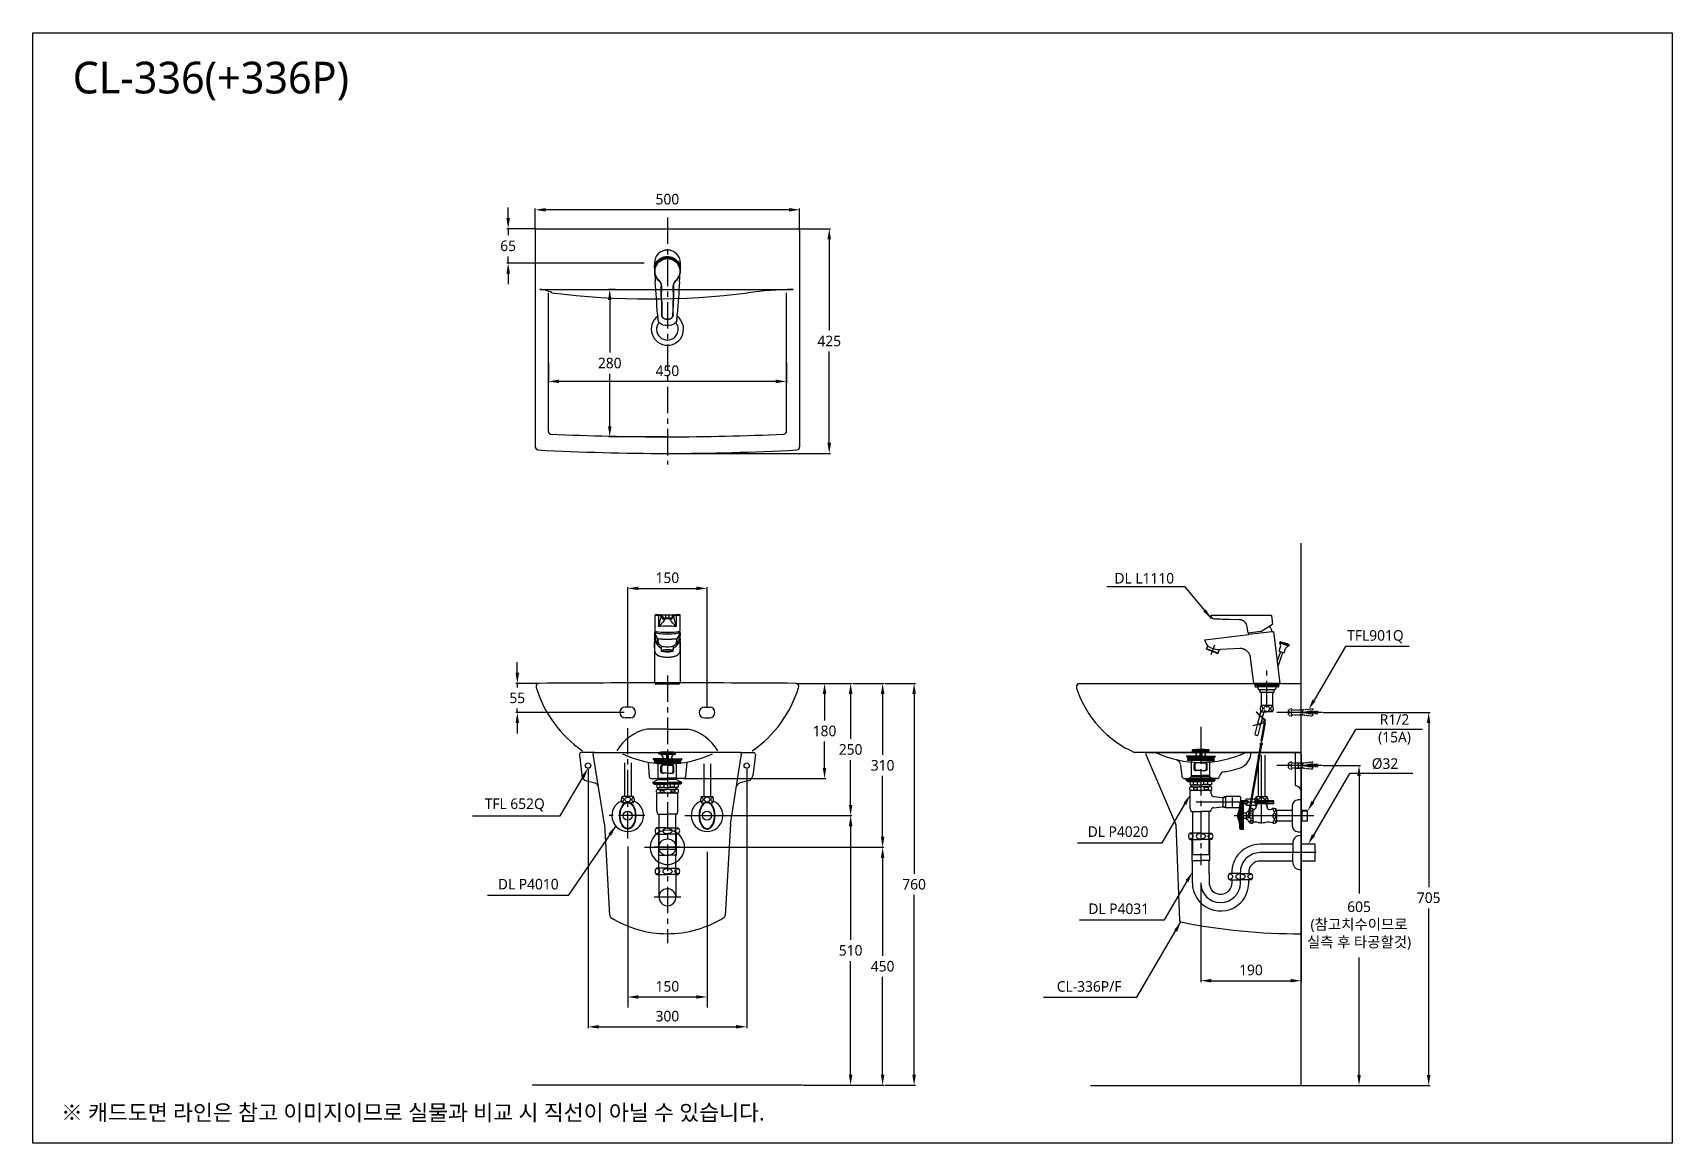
# Model space of a CAD drawing. Extents: x 4190 to 7290, y -51 to 2049.
import ezdxf

# ---------------------------------------------------------------- set-up
doc = ezdxf.new("R2010")
doc.units = 0
doc.header["$LTSCALE"] = 20
doc.header["$MEASUREMENT"] = 0
for name, pattern in [('CENTER', [2, 1.25, -0.25, 0.25, -0.25]), ('CENTER2', [1.125, 0.75, -0.125, 0.125, -0.125]), ('HIDDEN', [0.375, 0.25, -0.125]), ('HIDDEN2', [0.1875, 0.125, -0.0625])]:
    doc.linetypes.add(name, pattern=pattern)
doc.layers.get('0').update_dxf_attribs({"linetype": 'CONTINUOUS'})
doc.layers.get('DEFPOINTS').update_dxf_attribs({"linetype": 'CONTINUOUS'})
for name, color, linetype in [('1', 7, 'CONTINUOUS'), ('3', 3, 'CONTINUOUS'), ('4', 4, 'CONTINUOUS'), ('5', 5, 'CONTINUOUS'), ('6', 6, 'CONTINUOUS'), ('7', 7, 'CONTINUOUS'), ('CENTER', 2, 'CENTER'), ('CL', 2, 'CENTER'), ('DEF_LAYER_ASSEM_MEMBER', 7, 'CONTINUOUS'), ('DWG', 7, 'CONTINUOUS'), ('HD', 2, 'HIDDEN')]:
    doc.layers.add(name, color=color, linetype=linetype)
doc.layers.add('c', color=4, linetype='CONTINUOUS', lineweight=30)
doc.layers.add('외형선', color=4, linetype='CONTINUOUS', lineweight=30)
doc.styles.add('GHS', font='romans.shx', dxfattribs={"bigfont": 'whgtxt.shx'})
doc.styles.get("Standard").update_dxf_attribs({"font": ''})
doc.styles.get('Standard').set_extended_font_data('NanumGothic')
doc.dimstyles.get("Standard").update_dxf_attribs({"dimtxt": 20, "dimasz": 20, "dimexe": 2.5, "dimexo": 1.5, "dimgap": 10, "dimtad": 1, "dimdec": 0, "dimzin": 0, "dimdsep": 46, "dimtxsty": 'Standard', "dimcen": 0, "dimclrd": 3, "dimclre": 3, "dimclrt": 2, "dimadec": 0, "dimazin": 0, "dimtfac": 1, "dimtdec": 0, "dimtmove": 0, "dimatfit": 3, "dimfxl": 0, "dimtolj": 1, "dimtzin": 0, "dimarcsym": 0})

msp = doc.modelspace()

# ---------------------------------------------------------------- texts
at = {"attachment_point": 1, "style": 'GHS'}
for s, insert, char_height, width in [('{\\fNanumGothic|b0|i0|c0|p50;CL-336(+336P)}', (4264.93548, 1994.30392), 60, 460), ('{\\fNanumGothic|b0|i0|c129|p50;※ 캐드도면 라인은 참고 이미지이므로 실물과 비교 시 직선이 아닐 수 있습니다.}', (4242.996, 22.06326), 30, 1933.7305945)]:
    msp.add_mtext(s, dxfattribs=dict(at, insert=insert, char_height=char_height, width=width))
at = {"layer": '1', "color": 2, "char_height": 20, "attachment_point": 5}
for s, insert in [('DL L1110', (6291.29205, 1017.34244)), ('TFL901Q', (6728.39514, 906.96107)), ('R1/2\\P(15A)', (6764.47299, 731.49271)), ('%%c32', (6746.42702, 666.543)), ('TFL 652Q', (5100.84696, 588.62098)), ('DL P4020', (6241.73682, 538.17448)), ('DL P4010', (5126.47685, 438.82305)), ('DL P4031', (6242.95594, 392.29603)), ('CL-336P/F', (6186.96258, 245.36691))]:
    msp.add_mtext(s, dxfattribs=dict(at, insert=insert))

# ---------------------------------------------------------------- blocks, each defined once
blk = doc.blocks.new('*D49')
at = {"color": 3, "lineweight": -2}
for p, q in [((5314.5, 775.1), (5314.5, 1000.8)), ((5334.5, 998.3), (5444.5, 998.3)), ((5464.5, 775.1), (5464.5, 1000.8))]:
    blk.add_line(p, q, dxfattribs=at)
at = {"color": 3}
for points in [[(5334.5, 1001.7), (5334.5, 995), (5314.5, 998.3)], [(5444.5, 1001.7), (5444.5, 995), (5464.5, 998.3)]]:
    blk.add_solid(points, dxfattribs=at)
at = {"layer": 'DEFPOINTS', "color": 0}
for p in [(5464.5, 998.3), (5314.5, 773.6, -465.1), (5464.5, 773.6, -465.1)]:
    blk.add_point(p, dxfattribs=at)
at = {"color": 2, "insert": (5389.5, 1018.3), "char_height": 20, "attachment_point": 5}
blk.add_mtext('\\A1;150', dxfattribs=at)
blk = doc.blocks.new('*D50')
at = {"color": 3, "lineweight": -2}
for p, q in [((5105.7, 838.6), (5105.7, 858.6)), ((5145.6, 818.6), (5103.2, 818.6)), ((5105.7, 818.6), (5105.7, 811.1)), ((5308, 763.6), (5103.2, 763.6)), ((5105.7, 763.6), (5105.7, 771.1)), ((5105.7, 743.6), (5105.7, 723.6))]:
    blk.add_line(p, q, dxfattribs=at)
at = {"color": 3}
for points in [[(5102.4, 838.6), (5109.1, 838.6), (5105.7, 818.6)], [(5102.4, 743.6), (5109.1, 743.6), (5105.7, 763.6)]]:
    blk.add_solid(points, dxfattribs=at)
at = {"layer": 'DEFPOINTS', "color": 0}
for p in [(5105.7, 818.6), (5147.1, 818.6), (5309.5, 763.6, -465.1)]:
    blk.add_point(p, dxfattribs=at)
at = {"color": 2, "insert": (5105.7, 791.1), "char_height": 20, "attachment_point": 5}
blk.add_mtext('\\A1;55', dxfattribs=at)
blk = doc.blocks.new('*D43')
at = {"color": 3, "lineweight": -2}
for p, q in [((5798, 508.6), (5799, 508.6)), ((5796.5, 488.6), (5796.5, 303.6)), ((5796.5, 78.6), (5796.5, 263.6)), ((5646.5, 58.6), (5799, 58.6))]:
    blk.add_line(p, q, dxfattribs=at)
at = {"color": 3}
for points in [[(5793.2, 488.6), (5799.8, 488.6), (5796.5, 508.6)], [(5793.2, 78.6), (5799.8, 78.6), (5796.5, 58.6)]]:
    blk.add_solid(points, dxfattribs=at)
at = {"layer": 'DEFPOINTS', "color": 0}
for p in [(5796.5, 508.6), (5645, 58.6), (5796.5, 58.6)]:
    blk.add_point(p, dxfattribs=at)
at = {"color": 2, "insert": (5796.5, 283.6), "char_height": 20, "attachment_point": 5}
blk.add_mtext('\\A1;450', dxfattribs=at)
blk = doc.blocks.new('*D44')
at = {"color": 3, "lineweight": -2}
for p, q in [((5740, 818.6), (5799, 818.6)), ((5796.5, 798.6), (5796.5, 683.6)), ((5796.5, 528.6), (5796.5, 643.6)), ((5346, 508.6), (5799, 508.6))]:
    blk.add_line(p, q, dxfattribs=at)
at = {"color": 3}
for points in [[(5793.2, 798.6), (5799.8, 798.6), (5796.5, 818.6)], [(5793.2, 528.6), (5799.8, 528.6), (5796.5, 508.6)]]:
    blk.add_solid(points, dxfattribs=at)
at = {"layer": 'DEFPOINTS', "color": 0}
for p in [(5738.5, 818.6), (5796.5, 818.6), (5344.5, 508.6)]:
    blk.add_point(p, dxfattribs=at)
at = {"color": 2, "insert": (5796.5, 663.6), "char_height": 20, "attachment_point": 5}
blk.add_mtext('\\A1;310', dxfattribs=at)
blk = doc.blocks.new('*D45')
at = {"color": 3, "lineweight": -2}
for p, q in [((5685.9, 818.6), (5738.5, 818.6)), ((5736, 798.6), (5736, 713.6)), ((5736, 588.6), (5736, 673.6)), ((5422.7, 568.6), (5738.5, 568.6))]:
    blk.add_line(p, q, dxfattribs=at)
at = {"color": 3}
for points in [[(5732.7, 798.6), (5739.4, 798.6), (5736, 818.6)], [(5732.7, 588.6), (5739.4, 588.6), (5736, 568.6)]]:
    blk.add_solid(points, dxfattribs=at)
at = {"layer": 'DEFPOINTS', "color": 0}
for p in [(5684.4, 818.6), (5421.2, 568.6), (5736, 568.6)]:
    blk.add_point(p, dxfattribs=at)
at = {"color": 2, "insert": (5736, 693.6), "char_height": 20, "attachment_point": 5}
blk.add_mtext('\\A1;250', dxfattribs=at)
blk = doc.blocks.new('*D46')
at = {"layer": '1', "color": 3, "lineweight": -2}
for p, q in [((5314.5, 510), (5314.5, 205.6)), ((5464.5, 500), (5464.5, 205.6)), ((5334.5, 225.6), (5444.5, 225.6))]:
    blk.add_line(p, q, dxfattribs=at)
at = {"layer": '1', "color": 3}
for points in [[(5334.5, 228.9), (5334.5, 222.3), (5314.5, 225.6)], [(5444.5, 228.9), (5444.5, 222.3), (5464.5, 225.6)]]:
    blk.add_solid(points, dxfattribs=at)
at = {"layer": 'DEFPOINTS', "color": 0}
for p in [(5314.5, 510), (5464.5, 500), (5464.5, 225.6)]:
    blk.add_point(p, dxfattribs=at)
at = {"layer": '1', "color": 2, "insert": (5389.5, 245.6), "char_height": 20, "attachment_point": 5}
blk.add_mtext('\\A1;150', dxfattribs=at)
blk = doc.blocks.new('*D48')
at = {"color": 3, "lineweight": -2}
for p, q in [((5800.5, 818.6), (5858.5, 818.6)), ((5856, 798.6), (5856, 458.6)), ((5856, 78.6), (5856, 418.6)), ((5800.5, 58.6), (5858.5, 58.6))]:
    blk.add_line(p, q, dxfattribs=at)
at = {"color": 3}
for points in [[(5852.7, 798.6), (5859.4, 798.6), (5856, 818.6)], [(5852.7, 78.6), (5859.4, 78.6), (5856, 58.6)]]:
    blk.add_solid(points, dxfattribs=at)
at = {"layer": 'DEFPOINTS', "color": 0}
for p in [(5799, 818.6), (5799, 58.6), (5856, 58.6)]:
    blk.add_point(p, dxfattribs=at)
at = {"color": 2, "insert": (5856, 438.6), "char_height": 20, "attachment_point": 5}
blk.add_mtext('\\A1;760', dxfattribs=at)
blk = doc.blocks.new('*D47')
at = {"color": 3, "lineweight": -2}
for p, q in [((5239.5, 656.7), (5239.5, 166.7)), ((5539.5, 656.7), (5539.5, 166.7)), ((5259.5, 169.2), (5519.5, 169.2))]:
    blk.add_line(p, q, dxfattribs=at)
at = {"color": 3}
for points in [[(5259.5, 172.5), (5259.5, 165.9), (5239.5, 169.2)], [(5519.5, 172.5), (5519.5, 165.9), (5539.5, 169.2)]]:
    blk.add_solid(points, dxfattribs=at)
at = {"layer": 'DEFPOINTS', "color": 0}
for p in [(5239.5, 658.2), (5539.5, 658.2), (5539.5, 169.2)]:
    blk.add_point(p, dxfattribs=at)
at = {"color": 2, "insert": (5389.5, 189.2), "char_height": 20, "attachment_point": 5}
blk.add_mtext('\\A1;300', dxfattribs=at)
blk = doc.blocks.new('*D38')
at = {"color": 3, "lineweight": -2}
for p, q in [((5088.4, 1698.5), (5088.4, 1718.5)), ((5140.5, 1678.5), (5085.9, 1678.5)), ((5088.4, 1678.5), (5088.4, 1666)), ((5345.9, 1613.5), (5085.9, 1613.5)), ((5088.4, 1613.5), (5088.4, 1626)), ((5088.4, 1593.5), (5088.4, 1573.5))]:
    blk.add_line(p, q, dxfattribs=at)
at = {"color": 3}
for points in [[(5085.1, 1698.5), (5091.8, 1698.5), (5088.4, 1678.5)], [(5085.1, 1593.5), (5091.8, 1593.5), (5088.4, 1613.5)]]:
    blk.add_solid(points, dxfattribs=at)
at = {"layer": 'DEFPOINTS', "color": 0}
for p in [(5088.4, 1678.5), (5142, 1678.5), (5347.4, 1613.5)]:
    blk.add_point(p, dxfattribs=at)
at = {"color": 2, "insert": (5088.4, 1646), "char_height": 20, "attachment_point": 5}
blk.add_mtext('\\A1;65', dxfattribs=at)
blk = doc.blocks.new('*D39')
at = {"color": 3, "lineweight": -2}
for p, q in [((5139.5, 1677.5), (5139.5, 1716.8)), ((5619.5, 1714.3), (5159.5, 1714.3)), ((5639.5, 1677.5), (5639.5, 1716.8))]:
    blk.add_line(p, q, dxfattribs=at)
at = {"color": 3}
for points in [[(5159.5, 1717.6), (5159.5, 1710.9), (5139.5, 1714.3)], [(5619.5, 1717.6), (5619.5, 1710.9), (5639.5, 1714.3)]]:
    blk.add_solid(points, dxfattribs=at)
at = {"layer": 'DEFPOINTS', "color": 0}
for p in [(5139.5, 1714.3), (5139.5, 1676), (5639.5, 1676)]:
    blk.add_point(p, dxfattribs=at)
at = {"color": 2, "insert": (5389.5, 1734.3), "char_height": 20, "attachment_point": 5}
blk.add_mtext('\\A1;500', dxfattribs=at)
blk = doc.blocks.new('*D40')
at = {"color": 3, "lineweight": -2}
for p, q in [((5164.5, 1424.7), (5164.5, 1387.2)), ((5614.5, 1424.7), (5614.5, 1387.2)), ((5594.5, 1389.7), (5184.5, 1389.7))]:
    blk.add_line(p, q, dxfattribs=at)
at = {"color": 3}
for points in [[(5184.5, 1393.1), (5184.5, 1386.4), (5164.5, 1389.7)], [(5594.5, 1393.1), (5594.5, 1386.4), (5614.5, 1389.7)]]:
    blk.add_solid(points, dxfattribs=at)
at = {"layer": 'DEFPOINTS', "color": 0}
for p in [(5164.5, 1426.2), (5614.5, 1426.2), (5164.5, 1389.7)]:
    blk.add_point(p, dxfattribs=at)
at = {"color": 2, "insert": (5389.5, 1409.7), "char_height": 20, "attachment_point": 5}
blk.add_mtext('\\A1;450', dxfattribs=at)
blk = doc.blocks.new('*D41')
at = {"color": 3, "lineweight": -2}
for p, q in [((5633.4, 818.6), (5689.2, 818.6)), ((5686.7, 798.6), (5686.7, 748.6)), ((5686.7, 658.6), (5686.7, 708.6)), ((5421.2, 638.6), (5689.2, 638.6))]:
    blk.add_line(p, q, dxfattribs=at)
at = {"color": 3}
for points in [[(5683.3, 798.6), (5690, 798.6), (5686.7, 818.6)], [(5683.3, 658.6), (5690, 658.6), (5686.7, 638.6)]]:
    blk.add_solid(points, dxfattribs=at)
at = {"layer": 'DEFPOINTS', "color": 0}
for p in [(5631.9, 818.6), (5686.7, 818.6), (5419.7, 638.6)]:
    blk.add_point(p, dxfattribs=at)
at = {"color": 2, "insert": (5686.7, 728.6), "char_height": 20, "attachment_point": 5}
blk.add_mtext('\\A1;180', dxfattribs=at)
blk = doc.blocks.new('*D42')
at = {"color": 3, "lineweight": -2}
for p, q in [((5422.7, 568.6), (5738.5, 568.6)), ((5736, 548.6), (5736, 333.6)), ((5736, 78.6), (5736, 293.6)), ((5646.5, 58.6), (5738.5, 58.6))]:
    blk.add_line(p, q, dxfattribs=at)
at = {"color": 3}
for points in [[(5732.7, 548.6), (5739.4, 548.6), (5736, 568.6)], [(5732.7, 78.6), (5739.4, 78.6), (5736, 58.6)]]:
    blk.add_solid(points, dxfattribs=at)
at = {"layer": 'DEFPOINTS', "color": 0}
for p in [(5421.2, 568.6), (5645, 58.6), (5736, 58.6)]:
    blk.add_point(p, dxfattribs=at)
at = {"color": 2, "insert": (5736, 313.6), "char_height": 20, "attachment_point": 5}
blk.add_mtext('\\A1;510', dxfattribs=at)
blk = doc.blocks.new('*D35')
at = {"color": 3, "lineweight": -2}
for p, q in [((6629.8, 763.7), (6831.6, 763.7)), ((6829.1, 743.7), (6829.1, 433.2)), ((6829.1, 78.2), (6829.1, 393.2)), ((6589.5, 58.2), (6831.6, 58.2))]:
    blk.add_line(p, q, dxfattribs=at)
at = {"color": 3}
for points in [[(6825.7, 743.7), (6832.4, 743.7), (6829.1, 763.7)], [(6825.7, 78.2), (6832.4, 78.2), (6829.1, 58.2)]]:
    blk.add_solid(points, dxfattribs=at)
at = {"layer": 'DEFPOINTS', "color": 0}
for p in [(6628.3, 763.7), (6588, 58.2), (6829.1, 58.2)]:
    blk.add_point(p, dxfattribs=at)
at = {"color": 2, "insert": (6829.1, 413.2), "char_height": 20, "attachment_point": 5}
blk.add_mtext('\\A1;705', dxfattribs=at)
blk = doc.blocks.new('*D36')
at = {"color": 3, "lineweight": -2}
for p, q in [((6629.8, 663.2), (6699.9, 663.2)), ((6697.4, 643.2), (6697.4, 421.1)), ((6697.4, 78.2), (6697.4, 300.2)), ((6589.5, 58.2), (6699.9, 58.2))]:
    blk.add_line(p, q, dxfattribs=at)
at = {"color": 3}
for points in [[(6694, 643.2), (6700.7, 643.2), (6697.4, 663.2)], [(6694, 78.2), (6700.7, 78.2), (6697.4, 58.2)]]:
    blk.add_solid(points, dxfattribs=at)
at = {"layer": 'DEFPOINTS', "color": 0}
for p in [(6628.3, 663.2), (6588, 58.2), (6697.4, 58.2)]:
    blk.add_point(p, dxfattribs=at)
at = {"color": 2, "insert": (6697.4, 360.7), "char_height": 20, "attachment_point": 5}
blk.add_mtext('\\A1;605\\P(참고치수이므로\\P실측 후 타공할것)', dxfattribs=at)
blk = doc.blocks.new('*D37')
at = {"color": 3, "lineweight": -2}
for p, q in [((6398, 441), (6398, 253.9)), ((6588, 343.7), (6588, 253.9)), ((6418, 256.4), (6568, 256.4))]:
    blk.add_line(p, q, dxfattribs=at)
at = {"color": 3}
for points in [[(6418, 259.7), (6418, 253), (6398, 256.4)], [(6568, 259.7), (6568, 253), (6588, 256.4)]]:
    blk.add_solid(points, dxfattribs=at)
at = {"layer": 'DEFPOINTS', "color": 0}
for p in [(6398, 442.5), (6588, 345.2), (6588, 256.4)]:
    blk.add_point(p, dxfattribs=at)
at = {"color": 2, "insert": (6493, 276.4), "char_height": 20, "attachment_point": 5}
blk.add_mtext('\\A1;190', dxfattribs=at)
blk = doc.blocks.new('A$C5AAF52AF')
at = {"color": 7}
for centre in [(16.5, 317.9), (316.5, 317.9)]:
    blk.add_circle(centre, 5, dxfattribs=at)
at = {"layer": 'c', "color": 7}
for p, q in [((29.2, 342.9), (3.1, 342.9)), ((29.2, 342.9), (166.5, 342.9)), ((303.8, 342.9), (166.5, 342.9)), ((303.8, 342.9), (329.9, 342.9)), ((0, 338.7), (4.8, 299.5)), ((47.3, 207.3), (26.3, 339.7)), ((285.7, 207.3), (306.7, 339.7)), ((333, 338.7), (328.2, 299.5)), ((13.4, 288.9), (29, 285.3)), ((319.5, 288.9), (304, 285.3)), ((47.3, 207.3), (57.3, 34.3)), ((285.7, 207.3), (275.6, 34.3))]:
    blk.add_line(p, q, dxfattribs=at)
for centre, radius, start, end in [((4.4, 338.7), 4.37, 106.6795, 179.5638), ((29.2, 339.9), 2.94, 90.8888, 184.5014), ((303.8, 339.9), 2.94, 355.4986, 89.1112), ((328.6, 338.7), 4.37, 0.4362, 73.3205), ((17.4, 301), 12.8, 186.7578, 251.8524), ((25.3, 273.8), 12, 28.5766, 71.7071), ((307.7, 273.8), 12, 108.2929, 151.4234), ((315.6, 301), 12.8, 288.1476, 353.2422), ((62.2, 34.6), 4.84, 183.3192, 236.1509), ((270.8, 34.6), 4.84, 303.8491, 356.6808), ((166.5, 202.8), 202.8, 238.1541, 270), ((166.5, 202.8), 202.8, 270, 301.8459)]:
    blk.add_arc(centre, radius, start, end, dxfattribs=at)
blk = doc.blocks.new('A$C562B3684')
at = {"color": 7}
for p, q in [((282.4, 322.9), (293.9, 322.9)), ((282.4, 312.9), (293.9, 312.9))]:
    blk.add_line(p, q, dxfattribs=at)
blk.add_line((288.2, 322.9), (288.2, 312.9))
at = {"layer": 'c', "color": 7}
for p, q in [((4.8, 342.9), (2.7, 342.9)), ((4.8, 342.9), (5.7, 342.9)), ((5.9, 342.9), (5.7, 342.9)), ((5.9, 342.9), (291, 342.9)), ((282.4, 342.9), (282.4, 282.3)), ((0, 338.9), (56.3, 207.7)), ((293.9, 340), (293.9, 0)), ((56.6, 206.7), (64, 24.8))]:
    blk.add_line(p, q, dxfattribs=at)
for centre, radius, start, end in [((2.7, 340), 2.91, 90, 201.8778), ((291, 340), 2.91, 0, 90), ((285.6, 282.3), 3.12, 180, 251.1532), ((282.4, 267.8), 11.8, 12.9553, 79.6806), ((53.7, 206.6), 2.91, 2.321, 23.2382), ((66.9, 25.2), 2.91, 187.5119, 258.4491), ((287.1, 1102.5), 1102.5, 258.4491, 270.3564)]:
    blk.add_arc(centre, radius, start, end, dxfattribs=at)
blk = doc.blocks.new('*D33')
at = {"color": 3, "lineweight": -2}
for p, q in [((5638.5, 1678.5), (5698.1, 1678.5)), ((5695.6, 1658.5), (5695.6, 1486)), ((5695.6, 1273.6), (5695.6, 1446)), ((5391, 1253.6), (5698.1, 1253.6))]:
    blk.add_line(p, q, dxfattribs=at)
at = {"color": 3}
for points in [[(5692.2, 1658.5), (5698.9, 1658.5), (5695.6, 1678.5)], [(5692.2, 1273.6), (5698.9, 1273.6), (5695.6, 1253.6)]]:
    blk.add_solid(points, dxfattribs=at)
at = {"layer": 'DEFPOINTS', "color": 0}
for p in [(5637, 1678.5), (5389.5, 1253.6), (5695.6, 1253.6)]:
    blk.add_point(p, dxfattribs=at)
at = {"color": 2, "insert": (5695.6, 1466), "char_height": 20, "attachment_point": 5}
blk.add_mtext('\\A1;425', dxfattribs=at)
blk = doc.blocks.new('*D34')
at = {"color": 3, "lineweight": -2}
for p, q in [((5291.5, 1563.7), (5278, 1563.7)), ((5280.5, 1543.7), (5280.5, 1444.3)), ((5280.5, 1304.9), (5280.5, 1404.3)), ((5388, 1284.9), (5278, 1284.9))]:
    blk.add_line(p, q, dxfattribs=at)
at = {"color": 3}
for points in [[(5277.2, 1543.7), (5283.8, 1543.7), (5280.5, 1563.7)], [(5277.2, 1304.9), (5283.8, 1304.9), (5280.5, 1284.9)]]:
    blk.add_solid(points, dxfattribs=at)
at = {"layer": 'DEFPOINTS', "color": 0}
for p in [(5293, 1563.7), (5280.5, 1284.9), (5389.5, 1284.9)]:
    blk.add_point(p, dxfattribs=at)
at = {"color": 2, "insert": (5280.5, 1424.3), "char_height": 20, "attachment_point": 5}
blk.add_mtext('\\A1;280', dxfattribs=at)

# ---------------------------------------------------------------- dimensions: what is measured, and where the dimension line sits
dim = msp.add_linear_dim(base=(5139.54352, 1714.25564), p1=(5639.54352, 1676.02507), p2=(5139.54352, 1676.02507), angle=180, dimstyle='Standard')
dim.commit()
dim.dimension.update_dxf_attribs({"geometry": '*D39', "text_midpoint": (5389.54352, 1734.25564)})
for base, p1, p2, picture, middle in [((5088.41851, 1678.52507), (5347.41484, 1613.52507), (5142.04352, 1678.52507), '*D38', (5088.41851, 1646.02507)), ((5105.73678, 818.63492), (5309.4968, 763.63492, -465.06983), (5147.10535, 818.63492), '*D50', (5105.73678, 791.13492))]:
    dim = msp.add_linear_dim(base=base, p1=p1, p2=p2, angle=90, dimstyle='Standard', override={"dimtih": 1, "dimtoh": 1, "dimfxl": 1.25})
    dim.commit()
    dim.dimension.update_dxf_attribs({"geometry": picture, "text_midpoint": middle, "dimtype": 160})
for base, p1, p2, picture, middle in [((5695.57105, 1253.5651), (5637.04352, 1678.52507), (5389.54352, 1253.5651), '*D33', (5695.57105, 1466.04509)), ((5796.50462, 818.63492), (5344.46439, 508.63492), (5738.53161, 818.63492), '*D44', (5796.50462, 663.63492)), ((5686.65078, 818.63492), (5419.73925, 638.57055), (5631.88781, 818.63492), '*D41', (5686.65078, 728.60273)), ((5736.03161, 568.63492), (5684.43589, 818.63492), (5421.23451, 568.63492), '*D45', (5736.03161, 693.63492)), ((5856.03161, 58.63492), (5799.00462, 818.63492), (5799.00462, 58.63492), '*D48', (5856.03161, 438.63492)), ((5736.03161, 58.63492), (5421.23451, 568.63492), (5645.00856, 58.63492), '*D42', (5736.03161, 313.63492)), ((5796.50462, 58.63492), (5796.50462, 508.63492), (5645.00856, 58.63492), '*D43', (5796.50462, 283.63492))]:
    dim = msp.add_linear_dim(base=base, p1=p1, p2=p2, angle=90, dimstyle='Standard', override={"dimtih": 1, "dimtoh": 1, "dimfxl": 1.25})
    dim.commit()
    dim.dimension.update_dxf_attribs({"geometry": picture, "text_midpoint": middle})
for base, p1, p2, text, picture, middle in [((5280.49587, 1284.8651), (5292.9561, 1563.69174), (5389.54352, 1284.8651), '280', '*D34', (5280.49587, 1424.27842)), ((6829.077, 58.16883), (6628.29922, 763.66883), (6588.04352, 58.16883), '705', '*D35', (6829.077, 413.16883)), ((6697.38321, 58.16883), (6628.29922, 663.16883), (6588.04352, 58.16883), '<>\\P(참고치수이므로\\P실측 후 타공할것)', '*D36', (6697.38321, 360.66883))]:
    dim = msp.add_linear_dim(base=base, p1=p1, p2=p2, angle=90, text=text, dimstyle='Standard', override={"dimtih": 1, "dimtoh": 1, "dimfxl": 1.25})
    dim.commit()
    dim.dimension.update_dxf_attribs({"geometry": picture, "text_midpoint": middle, "dimtype": 160})
dim = msp.add_linear_dim(base=(5164.54352, 1389.73786), p1=(5614.54352, 1426.20084), p2=(5164.54352, 1426.20084), angle=180, text='450', dimstyle='Standard')
dim.commit()
dim.dimension.update_dxf_attribs({"geometry": '*D40', "text_midpoint": (5389.54352, 1389.73786), "dimtype": 160})
dim = msp.add_linear_dim(base=(5464.4968, 998.3278), p1=(5314.4968, 773.63492, -465.06983), p2=(5464.4968, 773.63492, -465.06983), dimstyle='Standard')
dim.commit()
dim.dimension.update_dxf_attribs({"geometry": '*D49', "text_midpoint": (5389.4968, 998.3278), "dimtype": 160})
for base, p1, p2, picture, middle in [((5539.54352, 169.1956), (5239.54352, 658.16883), (5539.54352, 658.16883), '*D47', (5389.54352, 189.1956)), ((6588.04352, 256.36051), (6398.04352, 442.54726), (6588.04352, 345.24106), '*D37', (6493.04352, 276.36051))]:
    dim = msp.add_linear_dim(base=base, p1=p1, p2=p2, dimstyle='Standard')
    dim.commit()
    dim.dimension.update_dxf_attribs({"geometry": picture, "text_midpoint": middle})
at = {"layer": '1'}
dim = msp.add_linear_dim(base=(5464.52005, 225.59735), p1=(5314.52005, 510.03387), p2=(5464.52005, 500.03387), dimstyle='Standard', override={"dimtxt": 20, "dimasz": 20, "dimexe": 20, "dimexo": 0, "dimgap": 10, "dimdec": 4, "dimlfac": 1, "dimzin": 8, "dimclrd": 3, "dimclre": 3, "dimtdec": 4}, dxfattribs=at)
dim.commit()
dim.dimension.update_dxf_attribs({"geometry": '*D46', "text_midpoint": (5389.52005, 245.59735)})

# ---------------------------------------------------------------- linework, layer by layer
at = {"color": 7}
for p, q in [((5378.69908, 1678.52507), (5384.09592, 1678.52507)), ((5164.54352, 1294.89033), (5164.54352, 1557.51136)), ((5614.54352, 1294.89033), (5614.54352, 1557.51136)), ((6508.46019, 818.16883), (6537.62686, 818.16883)), ((5367.31463, 638.74577), (5389.50594, 638.74577)), ((5411.69725, 638.74577), (5389.50594, 638.74577)), ((5419.58748, 638.74853), (5419.58728, 638.74577)), ((6428.67723, 638.55637), (6398.04352, 638.55637))]:
    msp.add_line(p, q, dxfattribs=at)
at = {"color": 1}
for p, q in [((6588.04352, 58.16883), (6588.04352, 1083.93645)), ((5645.00856, 58.63492), (5134.07849, 58.63492))]:
    msp.add_line(p, q, dxfattribs=at)
at = {"ltscale": 0.5}
for p, q in [((6431.23501, 875.76603), (6409.15223, 883.8035)), ((5413.99658, 819.56476), (5364.99658, 819.56476)), ((5412.56614, 819.56474), (5366.42702, 819.56469)), ((5366.42702, 819.56469), (5366.42702, 818.08617)), ((5412.56614, 819.56474), (5412.56614, 818.08617)), ((6499.97941, 818.16883), (6499.97941, 816.6903)), ((6499.97941, 818.16883), (6546.10764, 818.16883)), ((6546.10764, 818.16883), (6546.10764, 816.6903))]:
    msp.add_line(p, q, dxfattribs=at)
for p, q in [((6548.76191, 878.75173), (6542.51608, 860.61252)), ((6543.90611, 849.29168), (6553.48951, 877.12389)), ((6546.39812, 879.56565), (6549.16545, 887.60255)), ((6546.39812, 879.56565), (6555.8533, 876.30996)), ((6548.05615, 896.97429), (6547.5678, 895.55601)), ((6547.5678, 895.55601), (6564.77624, 889.63067)), ((6548.05615, 896.97429), (6565.26459, 891.04895)), ((6555.8533, 876.30996), (6558.62063, 884.34687)), ((6565.26459, 891.04895), (6564.77624, 889.63067)), ((6492.85792, 687.42036), (6492.85792, 688.13035)), ((6433.74204, 643.40914), (6433.65896, 642.99657))]:
    msp.add_line(p, q)
at = {"color": 7, "linetype": 'HIDDEN'}
msp.add_line((5372.0122, 819.56478), (5372.0122, 819.5647), dxfattribs=at)
at = {"linetype": 'CENTER2', "ltscale": 0.05}
for p, q in [((6628.29922, 763.66883), (6541.69875, 763.66883)), ((6628.29922, 663.16883), (6541.69875, 663.16883))]:
    msp.add_line(p, q, dxfattribs=at)
at = {"linetype": 'HIDDEN2'}
for p, q in [((6590.4833, 768.16883), (6590.4833, 759.16883)), ((6590.4833, 667.66883), (6590.4833, 658.66883))]:
    msp.add_line(p, q, dxfattribs=at)
at = {"linetype": 'HIDDEN2', "ltscale": 0.05}
for points in [[(6569.605, 756.57953), (6569.605, 770.75813, 0.3163168315), (6562.9343, 766.06883), (6564.71718, 766.06883), (6564.71718, 761.26883), (6562.9343, 761.26883, 0.3163168315)], [(6569.605, 656.07953), (6569.605, 670.25813, 0.3163168315), (6562.9343, 665.56883), (6564.71718, 665.56883), (6564.71718, 660.76883), (6562.9343, 660.76883, 0.3163168315)]]:
    msp.add_lwpolyline(points, format="xyb", close=True, dxfattribs=at)
for points in [[(6569.605, 759.16883), (6585.41118, 759.16883), (6590.4833, 759.16883), (6610.10253, 757.03213), (6609.7728, 760.53698), (6590.4833, 763.66883), (6609.7728, 767.06326), (6610.43227, 770.20554), (6590.4833, 768.16883), (6585.41118, 768.16883), (6569.605, 768.16883)], [(6601.56977, 761.86883), (6620.09412, 761.86883), (6620.0455, 765.46883), (6600.71213, 765.46883)], [(6569.605, 658.66883), (6585.41118, 658.66883), (6590.4833, 658.66883), (6610.10253, 656.53213), (6609.7728, 660.03698), (6590.4833, 663.16883), (6609.7728, 666.56326), (6610.43227, 669.70554), (6590.4833, 667.66883), (6585.41118, 667.66883), (6569.605, 667.66883)], [(6601.56977, 661.36883), (6620.09412, 661.36883), (6620.0455, 664.96883), (6600.71213, 664.96883)]]:
    msp.add_lwpolyline(points, dxfattribs=at)
at = {"color": 7}
msp.add_lwpolyline([(6360.0054, 664.00216), (6362.42808, 642.99657, 0.3809675334), (6367.40982, 638.55637), (6398.04352, 638.55637)], format="xyb", dxfattribs=at)
for centre, radius, start, end in [((5146.42536, 1512.481), 51.24808, 61.48281084, 87.81252179), ((5356.60565, 3084.06524), 1538.27108, 263.06584614, 276.93415386), ((5633.10351, 942.97671), 620.74361, 90.54983289, 98.45940621), ((5389.54352, 1488.52507), 30.5, 127.05773884, 52.94226116), ((5389.54352, 1488.52507), 20.5, 140.90180968, 39.09819032), ((5169.54352, 1294.89033), 5, 180, 267.3052228), ((5396.18177, 6398.68445), 5113.82365, 267.45725453, 269.9256244), ((5382.90528, 6398.68445), 5113.82365, 270.0743756, 272.54274547), ((5609.54352, 1294.89033), 5, 272.6947772, 0), ((6433.59892, 924.86397), 42.11284, 240.02493621, 272.52930875), ((6349.90404, 664.04863), 10.02952, 6.57913523, 71.4372855), ((6443.57422, 641.42935), 10.02952, 98.06423429, 168.61526306), ((6416.42905, 833.01852), 183.47312, 278.06423429, 282.39317276), ((6428.67723, 643.57113), 5.01476, 270, 353.42086477)]:
    msp.add_arc(centre, radius, start, end, dxfattribs=at)
for centre, radius, start, end in [((6538.4474, 889.58676), 10.90017, 349.51170082, 33.2045301), ((6543.343, 855.33518), 41.905, 58.4578451, 83.5421549), ((6568.28817, 879.31176), 10.90017, 108.7954699, 152.48829918), ((5389.50594, 866.32978), 200, 244.8300433, 295.1699567), ((6398.04352, 869.14038), 200, 244.8300433, 295.1699567), ((6462.85792, 687.42036), 30, 289.62988033, 0), ((6398.04352, 869.14038), 222.93282, 285.01678236, 289.62988033)]:
    msp.add_arc(centre, radius, start, end)
at = {"layer": '1', "color": 7, "linetype": 'Continuous'}
for p, q in [((5386.54352, 1623.70983, 36.5), (5386.54352, 1624.12375, 36.5)), ((5392.54352, 1624.12375, 36.5), (5392.54352, 1623.70983, 36.5)), ((5365.54352, 1601.84266, 36.5), (5365.54352, 1598.19345, 36.5)), ((5413.54352, 1598.19345, 36.5), (5413.54352, 1601.84266, 36.5)), ((5377.94829, 1559.84135, 36.5), (5377.84062, 1569.30657, 36.5)), ((5378.34058, 1569.31227, 36.5), (5378.44826, 1559.84705, 36.5)), ((5400.63878, 1559.84705, 36.5), (5400.74647, 1569.31227, 36.5)), ((5401.24643, 1569.30657, 36.5), (5401.13875, 1559.84135, 36.5)), ((5400.9262, 1542.99182, 36.5), (5400.92771, 1542.99181, 36.5)), ((5386.45236, 1507.54703, 36.5), (5386.45236, 1508.04704, 36.5)), ((5386.45236, 1508.04704, 36.5), (5392.63469, 1508.04704, 36.5)), ((5386.45236, 1507.54703, 36.5), (5392.63469, 1507.54703, 36.5)), ((5392.63469, 1507.54703, 36.5), (5392.63469, 1508.04704, 36.5)), ((5365.49658, 947.87041), (5365.49658, 918.15)), ((5372.87547, 947.82683), (5372.87547, 925.91752)), ((5377.90135, 947.87056), (5377.79367, 947.87035)), ((5377.79367, 947.87035), (5377.79367, 946.18932)), ((5377.88147, 947.81836), (5377.90135, 947.87056)), ((5378.29364, 948.37105), (5378.40132, 948.37126)), ((5385.09169, 941.38451), (5384.88101, 940.83124)), ((5386.40541, 948.37241), (5386.40541, 947.76757)), ((5386.40541, 948.37241), (5392.58774, 948.37241)), ((5386.40541, 942.23834), (5386.40541, 947.76757)), ((5392.58774, 947.76757), (5386.40541, 947.76757)), ((5392.58774, 942.23834), (5386.40541, 942.23834)), ((5392.58774, 948.37241), (5392.58774, 947.76757)), ((5392.58774, 942.23834), (5392.58774, 947.76757)), ((5394.11214, 940.83124), (5393.90147, 941.38451)), ((5400.59184, 948.37126), (5400.69952, 948.37105)), ((5401.09181, 947.87056), (5401.11168, 947.81836)), ((5401.19948, 947.87035), (5401.09181, 947.87056)), ((5401.19948, 947.87035), (5401.19948, 946.18932)), ((5406.11769, 947.82683), (5406.11769, 925.91752)), ((5413.49658, 918.15), (5413.49658, 947.87041)), ((6452.39744, 939.98858), (6470.98473, 939.43531)), ((6469.3655, 946.97532), (6452.5171, 946.9757)), ((6478.83073, 946.97512), (6469.3655, 946.97532)), ((6490.63229, 946.97486), (6478.83073, 946.97512)), ((6531.38846, 946.97396), (6490.63229, 946.97486)), ((6511.36111, 916.75406), (6533.6422, 930.67683)), ((6531.88472, 946.53489), (6533.05411, 937.011)), ((6533.22828, 934.0479), (6533.6422, 930.67683)), ((5389.49658, 915.22521), (5389.49658, 912.36252)), ((6487.54001, 913.8292), (6486.11925, 925.40034)), ((6511.36111, 916.75406), (6487.54001, 913.8292)), ((6532.99842, 916.36541), (6489.02862, 910.96659)), ((6527.32774, 926.73122), (6527.93889, 926.80626)), ((5377.74919, 889.50646), (5377.74919, 883.27295)), ((5378.54919, 879.87039), (5378.54919, 884.01294)), ((5380.49919, 881.07546), (5380.49919, 880.81945)), ((5398.49919, 880.81945), (5398.49919, 881.07546)), ((5400.44919, 879.87039), (5400.44919, 884.01294)), ((5401.24919, 883.27295), (5401.24919, 889.5092)), ((5366.42702, 818.08617), (5412.56614, 818.08617)), ((6546.10764, 816.6903), (6499.97941, 816.6903))]:
    msp.add_line(p, q, dxfattribs=at)
at = {"layer": '1', "color": 1, "linetype": 'CENTER'}
msp.add_line((6417.82313, 873.27192), (6424.55469, 891.76671), dxfattribs=at)
at = {"layer": '1', "color": 3}
for p, q in [((6672.05086, 888.67086), (6612.30453, 786.62442)), ((6792.014, 888.67086), (6672.05086, 888.67086)), ((6690.40181, 731.53804), (6610.27288, 594.67824)), ((6817.29302, 731.53804), (6690.40181, 731.53804)), ((5186.66648, 567.85511), (5229.43845, 640.90941)), ((6679.43951, 648.25279), (6611.19457, 531.69079)), ((6799.24705, 648.25279), (6679.43951, 648.25279)), ((6325.16648, 517.40861), (6367.93845, 590.46291)), ((5021.27007, 567.85511), (5186.66648, 567.85511)), ((6164.93154, 517.40861), (6325.16648, 517.40861)), ((6329.29148, 371.53016), (6372.06345, 444.58446)), ((6168.58894, 371.53016), (6329.29148, 371.53016)), ((6276.91406, 224.92107), (6360.41999, 367.54876)), ((6100.63393, 224.92107), (6276.91406, 224.92107))]:
    msp.add_line(p, q, dxfattribs=at)
at = {"layer": '1', "color": 1}
msp.add_line((6189.54352, 58.16883), (6589.54352, 58.16883), dxfattribs=at)
at = {"layer": '1', "color": 7, "linetype": 'Continuous', "extrusion": (0, 0, -1)}
for centre, radius, start, end in [((-6417.56548, 946.47648), 0.5, 347.8973732, 90.0013114), ((-6531.38845, 946.47396), 0.5, 90.0013114, 170.53063335), ((-6511.18827, 912.24276), 22.19637, 356.7039548, 4.58253148)]:
    msp.add_arc(centre, radius, start, end, dxfattribs=at)
at = {"layer": '1', "color": 7, "linetype": 'Continuous'}
for centre, radius, start, end in [((6423.921, 947.8393), 7, 192.1026268, 268.29504281), ((6470.23851, 923.45043), 16, 6.97724949, 88.29504281), ((5389.49658, 913.63869), 22.19637, 171.37829069, 176.268188), ((5389.49658, 913.63869), 22.19637, 3.731812, 8.62170931), ((6527.56156, 926.4782), 0.5, 41.00466382, 74.59225154), ((6511.18827, 912.24276), 22.19637, 10.70413978, 41.00466382)]:
    msp.add_arc(centre, radius, start, end, dxfattribs=at)
at = {"layer": '1', "color": 7, "linetype": 'Continuous', "extrusion": (0, 0, -1)}
for centre, major_axis, ratio, start_param, end_param in [((5389.54352, 1598.19345, 36.5), (0, -24.17282), 0.992851, 0.7650129596, 5.5181723476), ((5389.54352, 1598.19347, 36.5), (0, -23.67655), 0.992543, 0.7650129596, 5.5181723476), ((5389.54352, 1601.84266, 36.5), (-24, 0), 0.935718, 0, 1.4454684956), ((5389.54352, 1601.84266, 36.5), (-24, 0), 0.935718, 1.696124158, 3.1415926536), ((5361.84167, 1569.12176, 36.5), (0, -16.62396), 0.992543, 3.9066056132, 4.7009281642), ((5417.24538, 1569.12176, 36.5), (0, -16.62396), 0.992543, 1.582257143, 2.376579694), ((5361.84167, 1569.12174, 36.5), (0, -16.12768), 0.992083, 3.9066056132, 4.7009281642), ((5384.94437, 1560.22625, 36.5), (-2.47819, 218.64475), 0.032013, 4.6338460931, 4.7109914189), ((5384.94437, 1560.22627, 36.5), (-2.47802, 218.62987), 0.029729, 4.633846093, 4.7109914191), ((5394.14268, 1560.22627, 36.5), (-2.47802, -218.62987), 0.029729, 4.7137865417, 4.7909318677), ((5394.14268, 1560.22625, 36.5), (-2.47819, -218.64475), 0.032013, 4.7137865417, 4.7909318677), ((5417.24538, 1569.12174, 36.5), (0, -16.12768), 0.992083, 1.582257143, 2.376579694)]:
    msp.add_ellipse(centre, major_axis=major_axis, ratio=ratio, start_param=start_param, end_param=end_param, dxfattribs=at)
at = {"layer": '1', "color": 7, "linetype": 'Continuous'}
for centre, major_axis, ratio, start_param, end_param in [((5373.26868, 1581.11383, 36.5), (-0.34762, -0.35939), 0.000015, 4.7123730788, 6.3712122468), ((5405.81837, 1581.11383, 36.5), (0.34762, -0.35939), 0.000015, 6.195158368, 7.8539975355), ((5378.34061, 1569.31227, 36.5), (-0.49997, -0.00569), 0.000022, 4.7124339599, 6.281755616), ((5378.44829, 1559.84704, 36.5), (-0.49997, -0.00569), 0.000022, 4.7124339599, 6.2817556166), ((5400.63876, 1559.84704, 36.5), (-0.49997, 0.00569), 0.000022, 3.1423044831, 4.712343232), ((5400.74644, 1569.31227, 36.5), (-0.49997, 0.00569), 0.000022, 3.1423044831, 4.712343232), ((5378.65929, 1542.99864, 36.5), (-0.49995, -0.00684), 0.000022, 4.7124451401, 6.283743557), ((5400.42776, 1542.99864, 36.5), (-0.49995, 0.00684), 0.000022, 3.1423726129, 4.7123332829), ((5379.04125, 1515.41338, 36.5), (-0.49995, -0.00702), 0.000022, 4.7124463904, 6.2848620927), ((5400.0458, 1515.41338, 36.5), (-0.49995, 0.00702), 0.000022, 3.142382966, 4.712333291), ((5389.49658, 948.37041), (-23.5, 0), 0.000022, 5.47740194, 7.3747294912), ((5389.49658, 947.87041), (-24, 0), 0.002517, 6.2831667699, 7.0889686744), ((5373.22174, 947.87079), (0.00001, -0.5), 0.695239, 3.1415618749, 4.8004010427), ((5361.79472, 947.87106), (-16, 0), 0.003831, 2.3358092864, 3.1301318374), ((5361.79472, 948.37106), (-16.5, 0), 0.000022, 2.3358092875, 3.1301318372), ((5378.29366, 947.87105), (0.00097, -0.5), 0.999935, 3.1396943782, 4.7118353151), ((5384.79321, 946.19909), (6.99736, -0.19218), 0.930294, 3.1726081657, 4.6870102372), ((5384.88101, 947.82814), (6.54179, -2.49099), 0.999493, 3.5069884987, 5.07605031), ((5378.40134, 947.87126), (0.00097, -0.5), 0.999935, 3.1396943782, 4.7118353151), ((5384.89743, 947.87125), (-7.4253, 0.16584), 0.062803, 0.3430778676, 0.4202231918), ((5378.61234, 947.87163), (0.00081, -0.5), 0.999907, 3.1400298133, 4.7892673937), ((5385.09169, 948.38141), (6.54179, -2.49099), 0.999493, 3.5841338247, 5.07605031), ((5384.89736, 948.37125), (-6.95588, -0.00172), 0.00065, 5.8403944659, 5.9175401873), ((5378.99431, 947.87224), (0.00079, -0.5), 0.999901, 3.1400732605, 4.9169031098), ((5385.35608, 949.20249), (6.7701, -1.77924), 0.999527, 3.6049081808, 4.9692700179), ((5389.49658, 939.6353), (-40, 0), 0.030099, 4.5967422503, 4.8280357105), ((5393.63708, 949.20249), (-6.7701, -1.77924), 0.999527, 1.3139152893, 2.6782771264), ((5393.90147, 948.38141), (-6.54179, -2.49099), 0.999493, 1.2071349972, 2.6990514825), ((5394.11214, 947.82814), (-6.54179, -2.49099), 0.999493, 1.2071349972, 2.7761968085), ((5394.19994, 946.19909), (-6.99736, -0.19218), 0.930294, 1.59617507, 3.1105771415), ((5399.99885, 947.87224), (0.00079, 0.5), 0.999901, 4.5078730827, 6.2847029318), ((5389.49658, 948.37041), (-23.5, 0), 0.000022, 2.0388340056, 3.9473760208), ((5400.38081, 947.87163), (0.00081, 0.5), 0.999907, 4.6355097091, 6.2847472894), ((5394.09579, 948.37125), (-6.95588, 0.00172), 0.00065, 3.5072377732, 3.5843834946), ((5400.59182, 947.87126), (0.00097, 0.5), 0.999935, 4.7129432279, 6.2850841649), ((5400.69949, 947.87105), (0.00097, 0.5), 0.999935, 4.7129432279, 6.2850841649), ((5417.19843, 948.37106), (-16.5, 0), 0.000022, 0.0114608165, 0.8057833662), ((5394.09573, 947.87125), (-7.4253, -0.16584), 0.062803, 2.7213694607, 2.7985147851), ((5417.19843, 947.87106), (-16, 0), 0.003831, 0.0114608162, 0.8057833672), ((5405.77142, 947.87079), (-0.00001, -0.5), 0.695239, 1.4827842645, 3.1416234323), ((5389.49658, 947.87041), (-24, 0), 0.002517, 2.3358092864, 3.1416111911), ((5389.49658, 918.15), (-24, 0), 0.121869, 0, 3.1415926536), ((5389.49658, 915.06193), (-22.15, 0), 0.121869, 6.2752822902, 7.853981634), ((5389.49658, 923.64239), (-24, 0), 0.131412, 3.9473760208, 5.47740194), ((5389.49658, 915.06193), (22.15, 0), 0.121869, 4.7123889804, 6.2910883242), ((5389.49919, 883.27295), (-11.75, 0), 0.173648, 5.9120463972, 6.6543242171), ((5389.49919, 880.31852), (-11.25, 0), 0.173648, 0.2314564118, 1.5707963268), ((5389.49919, 880.31852), (-10, 0), 0.173648, 4.7123889804, 7.853981634), ((5389.49919, 880.81945), (-9, 0), 0.173648, 6.0760857351, 7.853981634), ((5389.49919, 880.31852), (10, 0), 0.173648, 4.7123889804, 7.853981634), ((5389.49919, 880.81945), (9, 0), 0.173648, 4.7123889804, 6.4902848793), ((5389.49919, 880.31852), (11.25, 0), 0.173648, 4.7123889804, 6.0517288954), ((5389.49919, 883.27295), (-11.75, 0), 0.173648, 2.7704537437, 3.5127315635)]:
    msp.add_ellipse(centre, major_axis=major_axis, ratio=ratio, start_param=start_param, end_param=end_param, dxfattribs=at)
for points, knots in [([(5392.54352, 1623.70983, 36.5), (5392.54352, 1623.66909, 36.5), (5392.48604, 1623.63516, 36.5), (5392.26589, 1623.58426, 36.5), (5392.10029, 1623.56648, 36.5), (5391.68431, 1623.54325, 36.5), (5391.42777, 1623.53739, 36.5), (5390.85958, 1623.53141, 36.5), (5390.53981, 1623.53107, 36.5), (5389.88473, 1623.53094, 36.5), (5389.54046, 1623.53108, 36.5), (5388.87618, 1623.53097, 36.5), (5388.54695, 1623.53076, 36.5), (5387.94564, 1623.5336, 36.5), (5387.66546, 1623.53681, 36.5), (5387.19058, 1623.55262, 36.5), (5386.98991, 1623.56568, 36.5), (5386.69687, 1623.60651, 36.5), (5386.60052, 1623.63498, 36.5), (5386.54991, 1623.68312, 36.5), (5386.54352, 1623.69609, 36.5), (5386.54352, 1623.70983, 36.5)], [0, 0, 0, 0, 0.1068488527, 0.1068488527, 0.2136620251, 0.2136620251, 0.321009761, 0.321009761, 0.4287284182, 0.4287284182, 0.5358739252, 0.5358739252, 0.6424034434, 0.6424034434, 0.7492201446, 0.7492201446, 0.8567851395, 0.8567851395, 0.9644038311, 0.9644038311, 1, 1, 1, 1]), ([(5378.65926, 1542.99865, 36.5), (5378.71851, 1538.66572, 36.5), (5378.77807, 1534.3328, 36.5), (5378.90524, 1525.13771, 36.5), (5378.97295, 1520.27555, 36.5), (5379.04123, 1515.41339, 36.5)], [0, 0, 0, 0, 0.4712209705, 0.4712209705, 1, 1, 1, 1]), ([(5400.04582, 1515.41339, 36.5), (5400.10666, 1519.74629, 36.5), (5400.16706, 1524.07921, 36.5), (5400.29442, 1533.27429, 36.5), (5400.3613, 1538.13647, 36.5), (5400.42779, 1542.99865, 36.5)], [0, 0, 0, 0, 0.4712209719, 0.4712209719, 1, 1, 1, 1]), ([(5386.45236, 1507.55815, 36.5), (5384.37935, 1507.55815, 36.5), (5382.349, 1508.41268, 36.5), (5379.44893, 1511.3, 36.5), (5378.58111, 1513.33412, 36.5), (5378.55186, 1515.4065, 36.5)], [0, 0, 0, 0, 0.5, 0.5, 1, 1, 1, 1]), ([(5379.04123, 1515.41339, 36.5), (5379.06856, 1513.46631, 36.5), (5379.87624, 1511.56851, 36.5), (5382.59739, 1508.85166, 36.5), (5384.50464, 1508.04704, 36.5), (5386.45236, 1508.04704, 36.5)], [0, 0, 0, 0, 0.5, 0.5, 1, 1, 1, 1]), ([(5392.63469, 1508.04704, 36.5), (5394.5824, 1508.04704, 36.5), (5396.48528, 1508.84889, 36.5), (5399.20901, 1511.56511, 36.5), (5400.01848, 1513.4663, 36.5), (5400.04582, 1515.41339, 36.5)], [0, 0, 0, 0, 0.5, 0.5, 1, 1, 1, 1]), ([(5400.53519, 1515.4065, 36.5), (5400.50595, 1513.33447, 36.5), (5399.64496, 1511.31132, 36.5), (5396.7487, 1508.41881, 36.5), (5394.70733, 1507.55815, 36.5), (5392.63469, 1507.55815, 36.5)], [0, 0, 0, 0, 0.5, 0.5, 1, 1, 1, 1]), ([(5365.84868, 948.34717), (5365.82294, 948.33954), (5365.75757, 948.31426), (5365.64477, 948.23829), (5365.54353, 948.1035), (5365.49393, 947.96304), (5365.50061, 947.8843), (5365.50385, 947.86439)], [0, 0, 0, 0, 0.1245932736, 0.3307081939, 0.6275872251, 0.9070425635, 1, 1, 1, 1]), ([(5372.87547, 925.91752), (5373.97415, 929.70793), (5375.00078, 933.53347), (5376.37684, 938.82349), (5376.81015, 940.52886), (5377.50866, 943.67204), (5377.77417, 945.07794), (5377.79367, 946.18932)], [0, 0, 0, 0, 0.5, 0.5, 0.75, 0.75, 1, 1, 1, 1]), ([(5384.43692, 939.69647), (5384.24976, 938.94109), (5383.5953, 937.91071), (5381.86834, 935.64006), (5380.82295, 934.43815), (5377.5167, 930.80389), (5375.0932, 928.34172), (5372.87547, 925.91752)], [0, 0, 0, 0, 0.25, 0.25, 0.5, 0.5, 1, 1, 1, 1]), ([(5378.50491, 947.76992), (5378.43431, 947.78093), (5378.36467, 947.79195), (5378.23457, 947.81278), (5378.17393, 947.8226), (5378.1139, 947.83242)], [0, 0, 0, 0, 0.5287793348, 0.5287793348, 1, 1, 1, 1]), ([(5386.40541, 947.76757), (5384.3324, 947.76757), (5382.30206, 947.7678), (5379.40198, 947.76864), (5378.53416, 947.76927), (5378.50491, 947.76992)], [0, 0, 0, 0, 0.5, 0.5, 1, 1, 1, 1]), ([(5378.61231, 948.37163), (5378.67156, 948.37173), (5378.73112, 948.37182), (5378.8583, 948.37203), (5378.92601, 948.37213), (5378.99428, 948.37224)], [0, 0, 0, 0, 0.4712209705, 0.4712209705, 1, 1, 1, 1]), ([(5378.99428, 948.37224), (5379.02162, 948.37229), (5379.82929, 948.37232), (5382.55044, 948.37239), (5384.45769, 948.37241), (5386.40541, 948.37241)], [0, 0, 0, 0, 0.5, 0.5, 1, 1, 1, 1]), ([(5385.35608, 942.20558), (5385.31959, 942.06674), (5385.27889, 941.9279), (5385.1905, 941.65421), (5385.14304, 941.51936), (5385.09169, 941.38451)], [0, 0, 0, 0, 0.5072832214, 0.5072832214, 1, 1, 1, 1]), ([(5386.40541, 942.23834), (5386.39062, 942.23834), (5386.37582, 942.23832), (5386.24986, 942.23815), (5386.13806, 942.23743), (5385.93102, 942.23496), (5385.8331, 942.23319), (5385.65968, 942.2288), (5385.58289, 942.2261), (5385.45919, 942.22004), (5385.41242, 942.21659), (5385.36655, 942.2106), (5385.35674, 942.20809), (5385.35608, 942.20558)], [0, 0, 0, 0, 0.0260906106, 0.0260906106, 0.2251452202, 0.2251452202, 0.4248040233, 0.4248040233, 0.6321211894, 0.6321211894, 0.8506423392, 0.8506423392, 1, 1, 1, 1]), ([(5392.58774, 948.37241), (5394.53546, 948.37241), (5396.43833, 948.37239), (5399.16206, 948.37232), (5399.97153, 948.37229), (5399.99888, 948.37224)], [0, 0, 0, 0, 0.5, 0.5, 1, 1, 1, 1]), ([(5400.48824, 947.76992), (5400.459, 947.76927), (5399.59801, 947.76865), (5396.70175, 947.7678), (5394.66039, 947.76757), (5392.58774, 947.76757)], [0, 0, 0, 0, 0.5, 0.5, 1, 1, 1, 1]), ([(5393.63708, 942.20558), (5393.63613, 942.2092), (5393.61583, 942.21285), (5393.53604, 942.21997), (5393.47244, 942.2235), (5393.31267, 942.22948), (5393.21512, 942.23206), (5393.00432, 942.23584), (5392.8891, 942.23716), (5392.71102, 942.23816), (5392.64925, 942.23834), (5392.58774, 942.23834)], [0, 0, 0, 0, 0.2169935644, 0.2169935644, 0.4506281653, 0.4506281653, 0.6770285958, 0.6770285958, 0.8912332304, 0.8912332304, 1, 1, 1, 1]), ([(5393.90147, 941.38451), (5393.8486, 941.52335), (5393.79986, 941.66218), (5393.71193, 941.93588), (5393.67252, 942.07073), (5393.63708, 942.20558)], [0, 0, 0, 0, 0.5072832129, 0.5072832129, 1, 1, 1, 1]), ([(5406.11769, 925.91752), (5403.89995, 928.34172), (5401.47645, 930.80389), (5398.17021, 934.43815), (5397.12482, 935.64006), (5395.39786, 937.91071), (5394.7434, 938.94109), (5394.55624, 939.69647)], [0, 0, 0, 0, 0.5, 0.5, 0.75, 0.75, 1, 1, 1, 1]), ([(5399.99888, 948.37224), (5400.05972, 948.37215), (5400.12011, 948.37205), (5400.24748, 948.37184), (5400.31435, 948.37174), (5400.38084, 948.37163)], [0, 0, 0, 0, 0.4712209719, 0.4712209719, 1, 1, 1, 1]), ([(5400.87926, 947.83242), (5400.81189, 947.82141), (5400.74377, 947.81039), (5400.61331, 947.78955), (5400.55116, 947.77973), (5400.48824, 947.76992)], [0, 0, 0, 0, 0.5287787212, 0.5287787212, 1, 1, 1, 1]), ([(5401.19948, 946.18932), (5401.21898, 945.07794), (5401.4845, 943.67204), (5402.183, 940.52886), (5402.61632, 938.82349), (5403.99237, 933.53347), (5405.019, 929.70793), (5406.11769, 925.91752)], [0, 0, 0, 0, 0.25, 0.25, 0.5, 0.5, 1, 1, 1, 1]), ([(5413.48843, 947.87049), (5413.49204, 947.90444), (5413.49125, 947.99179), (5413.43871, 948.11797), (5413.35475, 948.22682), (5413.26439, 948.29652), (5413.18889, 948.33455), (5413.14449, 948.34748), (5413.12977, 948.35096)], [0, 0, 0, 0, 0.1533652595, 0.4064833192, 0.6119544279, 0.7855821559, 0.9303637221, 1, 1, 1, 1]), ([(6424.93184, 946.97631), (6422.98476, 946.97635), (6421.08696, 946.97639), (6418.37072, 946.97645), (6417.5662, 946.97648), (6417.5655, 946.97648)], [0, 0, 0, 0, 0.5001114565, 0.5001114565, 1, 1, 1, 1]), ([(6423.71274, 940.8424), (6423.71278, 940.8424), (6423.71311, 940.84239), (6423.71872, 940.84222), (6423.74309, 940.8415), (6423.8259, 940.83903), (6423.88546, 940.83726), (6424.03294, 940.83287), (6424.12372, 940.83017), (6424.32715, 940.82411), (6424.44338, 940.82065), (6424.6444, 940.81467), (6424.72887, 940.81215), (6424.81292, 940.80965)], [0, 0, 0, 0, 0.0245531868, 0.0245531868, 0.2239220262, 0.2239220262, 0.4238960128, 0.4238960128, 0.631540452, 0.631540452, 0.8504065616, 0.8504065616, 1, 1, 1, 1]), ([(6424.81292, 940.80965), (6429.47738, 940.67081), (6434.14181, 940.53197), (6443.33665, 940.25828), (6447.86707, 940.12343), (6452.39744, 939.98858)], [0, 0, 0, 0, 0.5072832214, 0.5072832214, 1, 1, 1, 1]), ([(6452.5171, 946.9757), (6448.18417, 946.9758), (6443.85125, 946.97589), (6434.65616, 946.97609), (6429.794, 946.9762), (6424.93184, 946.97631)], [0, 0, 0, 0, 0.4712209705, 0.4712209705, 1, 1, 1, 1]), ([(6533.04948, 937.04823), (6533.04949, 937.04844), (6533.04949, 937.0422), (6533.04942, 936.99182), (6533.04922, 936.89647), (6533.05205, 936.6064), (6533.05525, 936.40749), (6533.07107, 935.93396), (6533.08414, 935.65228), (6533.12496, 935.04757), (6533.15343, 934.71611), (6533.18948, 934.38354), (6533.20157, 934.27211), (6533.21453, 934.15986), (6533.22828, 934.0479)], [0, 0, 0, 0, 0.0721891821, 0.0721891821, 0.2851469209, 0.2851469209, 0.4986787527, 0.4986787527, 0.7137064602, 0.7137064602, 0.9288415101, 0.9288415101, 0.9288415101, 1, 1, 1, 1])]:
    msp.add_open_spline(points, degree=3, knots=knots, dxfattribs=at)
for points, degree in [([(5378.15947, 1542.99181, 36.5), (5378.34725, 1529.19904, 36.5), (5378.54335, 1515.40639, 36.5)], 2), ([(5400.54555, 1515.40636, 36.5), (5400.73995, 1529.19904, 36.5), (5400.92622, 1542.99182, 36.5)], 2), ([(5377.79367, 946.18932), (5377.82122, 947.19232), (5377.85048, 947.73698), (5377.88147, 947.81836)], 3), ([(5384.88101, 940.83124), (5384.75326, 940.77408), (5384.6093, 940.39219), (5384.43692, 939.69647)], 3), ([(5394.55624, 939.69647), (5394.38385, 940.39219), (5394.2399, 940.77408), (5394.11214, 940.83124)], 3), ([(5401.11168, 947.81836), (5401.14268, 947.73698), (5401.17194, 947.19232), (5401.19948, 946.18932)], 3), ([(6470.98473, 939.43531), (6472.90504, 939.37815), (6474.75778, 938.99626), (6476.54418, 938.30053)], 3)]:
    msp.add_open_spline(points, degree=degree, dxfattribs=at)
at = {"layer": '1', "color": 3}
for points in [[(6615.1811, 784.94024), (6609.42796, 788.3086), (6602.19945, 769.365)], [(5226.56188, 642.59359), (5232.31502, 639.22523), (5239.54352, 658.16883)], [(6365.06188, 592.14709), (6370.81502, 588.77873), (6378.04352, 607.72233)], [(6613.14945, 592.99407), (6607.39631, 596.36242), (6600.16781, 577.41883)], [(6614.07114, 530.00661), (6608.318, 533.37497), (6601.0895, 514.43137)], [(6369.18688, 446.26863), (6374.94002, 442.90028), (6382.16852, 461.84387)], [(6347.43834, 351.97352), (6353.19148, 348.60517), (6360.41999, 367.54876)]]:
    msp.add_solid(points, dxfattribs=at)
at = {"layer": '3'}
for p, q in [((5374.52005, 684.82933), (5373.28873, 686.96204)), ((5373.40527, 686.76018), (5389.52005, 686.76018)), ((5389.52005, 684.82933), (5374.52005, 684.82933)), ((5377.03533, 684.64503), (5387.77005, 683.94366)), ((5381.24539, 679.95003), (5378.52718, 683.803)), ((5389.52005, 684.82933), (5387.77005, 683.94366)), ((5387.77005, 683.94366), (5387.77005, 676.22933)), ((5389.00237, 684.56733), (5388.57005, 678.15945)), ((5405.63483, 686.76018), (5389.52005, 686.76018)), ((5389.52005, 684.82933), (5404.52005, 684.82933)), ((5389.52005, 684.82933), (5391.27005, 683.94366)), ((5390.03773, 684.56733), (5390.47005, 678.15945)), ((5402.00478, 684.64503), (5391.27005, 683.94366)), ((5391.27005, 683.94366), (5391.27005, 676.22933)), ((5397.79471, 679.95003), (5400.51292, 683.803)), ((5404.52005, 684.82933), (5405.75137, 686.96204)), ((6383.04352, 689.75078), (6381.8122, 691.88349)), ((6381.92874, 691.68164), (6398.04352, 691.68164)), ((6398.04352, 689.75078), (6383.04352, 689.75078)), ((6385.5588, 689.56649), (6396.29352, 688.86512)), ((6389.76886, 684.87149), (6387.05066, 688.72446)), ((6398.04352, 689.75078), (6396.29352, 688.86512)), ((6396.29352, 688.86512), (6396.29352, 681.15078)), ((6397.52585, 689.48879), (6397.09352, 683.08091)), ((6397.09352, 683.1051), (6398.04352, 683.1051)), ((6397.29662, 681.15078), (6397.09352, 683.1051)), ((6414.15831, 691.68164), (6398.04352, 691.68164)), ((6398.04352, 689.75078), (6399.79352, 688.86512)), ((6398.04352, 689.75078), (6413.04352, 689.75078)), ((6398.99352, 683.1051), (6398.04352, 683.1051)), ((6398.5612, 689.48879), (6398.99352, 683.08091)), ((6398.79042, 681.15078), (6398.99352, 683.1051)), ((6410.52825, 689.56649), (6399.79352, 688.86512)), ((6399.79352, 688.86512), (6399.79352, 681.15078)), ((6406.31819, 684.87149), (6409.03639, 688.72446)), ((6413.04352, 689.75078), (6414.27485, 691.88349)), ((5362.52005, 675.82933), (5362.52005, 675.22933)), ((5362.52005, 675.22933), (5389.52005, 675.22933)), ((5362.52005, 675.22933), (5364.66227, 673.72933)), ((5372.22005, 676.22933), (5362.92005, 676.22933)), ((5364.21822, 673.52933), (5364.21822, 672.22933)), ((5364.21822, 669.22933), (5364.21822, 667.92933)), ((5370.52005, 673.72933), (5364.41822, 673.72933)), ((5389.52005, 667.72933), (5364.41822, 667.72933)), ((5389.52005, 671.72933), (5364.71822, 671.72933)), ((5389.52005, 669.72933), (5364.71822, 669.72933)), ((5370.52005, 673.72933), (5389.52005, 673.72933)), ((5372.02005, 637.13492), (5372.02005, 667.72933)), ((5389.52005, 676.22933), (5372.22005, 676.22933)), ((5377.14568, 651.22933), (5377.14568, 661.22933)), ((5378.91345, 651.22933), (5378.91345, 661.22933)), ((5379.16363, 676.22933), (5380.61115, 677.06505)), ((5389.52005, 663.72933), (5379.64568, 663.72933)), ((5388.77315, 676.22933), (5388.57005, 678.18365)), ((5388.57005, 678.18365), (5389.52005, 678.18365)), ((5390.47005, 678.18365), (5389.52005, 678.18365)), ((5389.52005, 676.22933), (5406.82005, 676.22933)), ((5416.52005, 675.22933), (5389.52005, 675.22933)), ((5408.52005, 673.72933), (5389.52005, 673.72933)), ((5389.52005, 671.72933), (5414.32189, 671.72933)), ((5389.52005, 669.72933), (5414.32189, 669.72933)), ((5389.52005, 667.72933), (5414.62189, 667.72933)), ((5389.52005, 663.72933), (5399.39442, 663.72933)), ((5390.26695, 676.22933), (5390.47005, 678.18365)), ((5399.87648, 676.22933), (5398.42896, 677.06505)), ((5400.12665, 651.22933), (5400.12665, 661.22933)), ((5401.89442, 651.22933), (5401.89442, 661.22933)), ((5406.82005, 676.22933), (5416.12005, 676.22933)), ((5407.02005, 637.13492), (5407.02005, 667.72933)), ((5408.52005, 673.72933), (5414.62189, 673.72933)), ((5416.52005, 675.22933), (5414.37783, 673.72933)), ((5414.82189, 673.52933), (5414.82189, 672.22933)), ((5414.82189, 669.22933), (5414.82189, 667.92933)), ((5416.52005, 675.82933), (5416.52005, 675.22933)), ((6371.04352, 680.75078), (6371.04352, 680.15078)), ((6371.04352, 680.15078), (6398.04352, 680.15078)), ((6371.04352, 680.15078), (6373.18575, 678.65078)), ((6380.74352, 681.15078), (6371.44352, 681.15078)), ((6372.74169, 678.45078), (6372.74169, 677.15078)), ((6372.74169, 674.15078), (6372.74169, 672.85078)), ((6379.04352, 678.65078), (6372.94169, 678.65078)), ((6398.04352, 672.65078), (6372.94169, 672.65078)), ((6398.04352, 676.65078), (6373.24169, 676.65078)), ((6398.04352, 674.65078), (6373.24169, 674.65078)), ((6379.04352, 678.65078), (6398.04352, 678.65078)), ((6380.54352, 642.05637), (6380.54352, 672.65078)), ((6398.04352, 681.15078), (6380.74352, 681.15078)), ((6385.66916, 656.15078), (6385.66916, 666.15078)), ((6387.43692, 656.15078), (6387.43692, 666.15078)), ((6387.6871, 681.15078), (6389.13462, 681.98651)), ((6398.04352, 668.65078), (6388.16916, 668.65078)), ((6398.04352, 653.65078), (6388.16916, 653.65078)), ((6398.04352, 681.15078), (6415.34352, 681.15078)), ((6425.04352, 680.15078), (6398.04352, 680.15078)), ((6417.04353, 678.65078), (6398.04352, 678.65078)), ((6398.04352, 676.65078), (6422.84536, 676.65078)), ((6398.04352, 674.65078), (6422.84536, 674.65078)), ((6398.04352, 672.65078), (6423.14536, 672.65078)), ((6398.04352, 668.65078), (6407.91789, 668.65078)), ((6398.04352, 653.65078), (6407.91789, 653.65078)), ((6408.39995, 681.15078), (6406.95243, 681.98651)), ((6408.65013, 656.15078), (6408.65013, 666.15078)), ((6410.41789, 656.15078), (6410.41789, 666.15078)), ((6415.34352, 681.15078), (6424.64352, 681.15078)), ((6415.54352, 642.05637), (6415.54352, 672.65078)), ((6417.04353, 678.65078), (6423.14536, 678.65078)), ((6425.04352, 680.15078), (6422.9013, 678.65078)), ((6423.34536, 678.45078), (6423.34536, 677.15078)), ((6423.34536, 674.15078), (6423.34536, 672.85078)), ((6425.04352, 680.75078), (6425.04352, 680.15078)), ((5372.02005, 637.13492), (5362.02005, 631.13492)), ((5362.02005, 631.13492), (5389.52005, 631.13492)), ((5362.02005, 630.13492), (5362.02005, 631.13492)), ((5372.02005, 630.13492), (5362.02005, 630.13492)), ((5363.82792, 630.13492), (5363.82792, 628.83492)), ((5364.32792, 628.33492), (5369.32792, 628.33492)), ((5369.32792, 628.33492), (5389.52005, 628.33492)), ((5369.32792, 628.33492), (5369.32792, 622.21227)), ((5370.32792, 621.63492), (5369.32792, 622.21227)), ((5370.32792, 621.63492), (5371.72792, 621.63492)), ((5371.72792, 621.63492), (5389.52005, 621.63492)), ((5372.72005, 639.22933), (5372.02005, 640.44176)), ((5372.02005, 639.22933), (5389.52005, 639.22933)), ((5372.02005, 637.13492), (5389.52005, 637.13492)), ((5407.02005, 630.13492), (5372.02005, 630.13492)), ((5372.02005, 618.22368), (5372.02005, 621.63492)), ((5372.72005, 637.13492), (5372.72005, 639.22933)), ((5376.1027, 622.21227), (5376.1027, 628.33492)), ((5376.1027, 622.21227), (5383.50337, 622.21227)), ((5389.52005, 648.72933), (5379.64568, 648.72933)), ((5383.50337, 622.21227), (5383.50337, 628.33492)), ((5389.52005, 648.72933), (5399.39442, 648.72933)), ((5407.02005, 639.22933), (5389.52005, 639.22933)), ((5407.02005, 637.13492), (5389.52005, 637.13492)), ((5417.02005, 631.13492), (5389.52005, 631.13492)), ((5409.71218, 628.33492), (5389.52005, 628.33492)), ((5407.31218, 621.63492), (5389.52005, 621.63492)), ((5395.53674, 622.21227), (5395.53674, 628.33492)), ((5402.9374, 622.21227), (5395.53674, 622.21227)), ((5402.9374, 622.21227), (5402.9374, 628.33492)), ((5406.32005, 639.22933), (5407.02005, 640.44176)), ((5406.32005, 637.13492), (5406.32005, 639.22933)), ((5407.02005, 637.13492), (5417.02005, 631.13492)), ((5407.02005, 630.13492), (5417.02005, 630.13492)), ((5407.02005, 618.22368), (5407.02005, 621.63492)), ((5408.71218, 621.63492), (5407.31218, 621.63492)), ((5408.71218, 621.63492), (5409.71218, 622.21227)), ((5409.71218, 628.33492), (5409.71218, 622.21227)), ((5414.71218, 628.33492), (5409.71218, 628.33492)), ((5415.21218, 630.13492), (5415.21218, 628.83492)), ((5417.02005, 630.13492), (5417.02005, 631.13492)), ((6380.54352, 642.05637), (6370.54352, 636.05637)), ((6370.54352, 636.05637), (6398.04352, 636.05637)), ((6370.54352, 635.05637), (6370.54352, 636.05637)), ((6380.54352, 635.05637), (6370.54352, 635.05637)), ((6372.35139, 635.05637), (6372.35139, 633.75637)), ((6372.85139, 633.25637), (6377.85139, 633.25637)), ((6377.29983, 617.59416), (6377.29983, 621.7074)), ((6377.85139, 633.25637), (6398.04352, 633.25637)), ((6377.85139, 633.25637), (6377.85139, 627.13372)), ((6378.85139, 626.55637), (6377.85139, 627.13372)), ((6378.85139, 626.55637), (6380.25139, 626.55637)), ((6380.25139, 626.55637), (6398.04352, 626.55637)), ((6381.24352, 644.15078), (6380.54352, 645.36322)), ((6380.54352, 644.15078), (6398.04352, 644.15078)), ((6380.54352, 642.05637), (6398.04352, 642.05637)), ((6415.54352, 635.05637), (6380.54352, 635.05637)), ((6380.54352, 623.14513), (6380.54352, 626.55637)), ((6380.68722, 623.15078), (6397.79983, 623.15078)), ((6381.24352, 642.05637), (6381.24352, 644.15078)), ((6384.07461, 621.7074), (6384.07461, 617.59416)), ((6384.07461, 621.7074), (6391.47527, 621.7074)), ((6384.62618, 627.13372), (6384.62618, 633.25637)), ((6384.62618, 627.13372), (6392.02684, 627.13372)), ((6391.47527, 621.7074), (6391.47527, 617.59416)), ((6392.02684, 627.13372), (6392.02684, 633.25637)), ((6415.54352, 644.15078), (6398.04352, 644.15078)), ((6415.54352, 642.05637), (6398.04352, 642.05637)), ((6425.54352, 636.05637), (6398.04352, 636.05637)), ((6418.23565, 633.25637), (6398.04352, 633.25637)), ((6415.83565, 626.55637), (6398.04352, 626.55637)), ((6415.39983, 623.15078), (6398.28722, 623.15078)), ((6404.06021, 627.13372), (6404.06021, 633.25637)), ((6411.46087, 627.13372), (6404.06021, 627.13372)), ((6412.01244, 621.7074), (6404.61177, 621.7074)), ((6404.61177, 621.7074), (6404.61177, 617.59416)), ((6411.46087, 627.13372), (6411.46087, 633.25637)), ((6412.01244, 621.7074), (6412.01244, 617.59416)), ((6414.84352, 644.15078), (6415.54352, 645.36322)), ((6414.84352, 642.05637), (6414.84352, 644.15078)), ((6415.54352, 642.05637), (6425.54352, 636.05637)), ((6415.54352, 635.05637), (6425.54352, 635.05637)), ((6415.54352, 623.14513), (6415.54352, 626.55637)), ((6417.23565, 626.55637), (6415.83565, 626.55637)), ((6417.23565, 626.55637), (6418.23565, 627.13372)), ((6423.23565, 633.25637), (6418.23565, 633.25637)), ((6418.23565, 633.25637), (6418.23565, 627.13372)), ((6418.78722, 617.59416), (6418.78722, 621.7074)), ((6423.73565, 635.05637), (6423.73565, 633.75637)), ((6425.54352, 635.05637), (6425.54352, 636.05637)), ((5368.77636, 612.6727), (5368.77636, 616.78595)), ((5369.52005, 577.62698), (5369.52005, 610.22933)), ((5389.52005, 611.22933), (5370.52005, 611.22933)), ((5372.16375, 618.22933), (5389.27636, 618.22933)), ((5375.55114, 616.78595), (5382.9518, 616.78595)), ((5375.55114, 616.78595), (5375.55114, 612.6727)), ((5375.55114, 612.6727), (5382.9518, 612.6727)), ((5382.9518, 616.78595), (5382.9518, 612.6727)), ((5406.87636, 611.22933), (5389.52005, 611.22933)), ((5406.87636, 618.22933), (5389.76375, 618.22933)), ((5396.0883, 616.78595), (5396.0883, 612.6727)), ((5403.48896, 616.78595), (5396.0883, 616.78595)), ((5403.48896, 612.6727), (5396.0883, 612.6727)), ((5403.48896, 616.78595), (5403.48896, 612.6727)), ((5406.32005, 611.22933), (5406.87636, 611.22933)), ((5406.87636, 611.22933), (5407.27636, 611.22933)), ((5408.52005, 611.22933), (5407.02005, 611.22933)), ((5409.52005, 577.62698), (5409.52005, 610.22933)), ((5409.52005, 604.86509), (5409.52005, 610.22933)), ((5410.26375, 612.6727), (5410.26375, 616.78595)), ((6378.04352, 582.54844), (6378.04352, 615.15078)), ((6398.04352, 616.15078), (6379.04352, 616.15078)), ((6384.07461, 617.59416), (6391.47527, 617.59416)), ((6458.04352, 594.15078), (6389.54353, 594.13371)), ((6415.39983, 616.15078), (6398.04352, 616.15078)), ((6412.01244, 617.59416), (6404.61177, 617.59416)), ((6414.84352, 616.15078), (6415.39983, 616.15078)), ((6415.39983, 616.15078), (6415.79983, 616.15078)), ((6417.04352, 616.15078), (6415.54352, 616.15078)), ((6418.04352, 609.78654), (6418.04352, 615.15078)), ((6422.51086, 604.81499), (6438.54509, 603.09704)), ((6440.57376, 603.35078), (6445.67932, 603.35078)), ((6440.71284, 584.90078), (6440.71284, 603.40078)), ((6442.04352, 604.15078), (6442.04352, 603.35078)), ((6445.70473, 604.15078), (6442.04352, 604.15078)), ((6445.67932, 603.35078), (6445.67932, 604.35078)), ((6445.67932, 583.95078), (6445.67932, 603.35078)), ((6446.47932, 605.15078), (6471.67932, 605.15078)), ((6458.04352, 585.61287), (6458.04352, 603.05078)), ((6536.49742, 594.17033), (6458.04352, 594.15078)), ((6480.44942, 596.65934), (6472.97122, 596.6545)), ((6473.17932, 603.65078), (6473.17932, 597.87959)), ((6473.17932, 597.87959), (6473.17932, 584.65078)), ((6473.77226, 591.6547), (6486.40035, 591.66083)), ((6486.39911, 596.66083), (6480.44942, 596.65934)), ((6497.42011, 599.91357), (6486.36121, 599.91082)), ((6500.7065, 599.91439), (6497.42011, 599.91357)), ((6535.99679, 596.67021), (6500.67022, 596.66438)), ((6500.67147, 591.66438), (6535.99804, 591.67021)), ((6536.49692, 596.17033), (6535.99679, 596.67021)), ((6535.99804, 591.67021), (6536.49792, 592.17033)), ((6536.49792, 592.17033), (6536.49692, 596.17033)), ((5371.52005, 571.22933), (5389.52005, 571.22933)), ((5373.64505, 571.22933), (5373.64505, 505.22933)), ((5407.52005, 571.22933), (5389.52005, 571.22933)), ((5405.39505, 505.22933), (5405.39505, 571.22933)), ((6380.04353, 576.15078), (6398.04352, 576.15078)), ((6382.16852, 576.15078), (6382.16852, 495.15078)), ((6416.04352, 576.15078), (6398.04352, 576.15078)), ((6413.91852, 495.15078), (6413.91852, 576.15078)), ((6421.91241, 583.42245), (6438.54509, 585.20452)), ((6440.71284, 584.90078), (6445.67932, 584.90078)), ((6442.04352, 584.15078), (6442.04352, 584.95078)), ((6445.70473, 584.15078), (6442.04352, 584.15078)), ((6471.67932, 583.15078), (6446.47932, 583.15078)), ((6486.36408, 588.41082), (6497.68672, 588.41364)), ((6497.68672, 588.41364), (6500.70937, 588.41439)), ((5373.64505, 505.22933), (5405.39505, 505.22933)), ((5405.39505, 495.22933), (5404.69505, 495.22933)), ((6382.16852, 495.15078), (6413.91852, 495.15078)), ((6413.91852, 495.15078), (6413.21852, 495.15078))]:
    msp.add_line(p, q, dxfattribs=at)
for points in [[(6485.02579, 596.66049, -0.0442380887), (6485.27785, 596.93995, -0.1892733446), (6485.71234, 597.11066, -0.1892733446), (6486.14691, 596.94016, -0.1010586224), (6486.64331, 596.24685, -0.0593015348), (6486.91923, 595.3595, -0.0457215357), (6487.02936, 594.16098, -0.0457215357)], [(6487.02936, 594.16098, -0.0457215357), (6486.91983, 592.96242, -0.0593015348), (6486.64434, 592.07492, -0.1010586224), (6486.1483, 591.38137, -0.1892733446), (6485.71381, 591.21066, -0.1892733446), (6485.27923, 591.38115, -0.0442380887), (6485.02704, 591.66049, -0.0593015348)], [(6502.04354, 596.66473, 0.0442380887), (6501.79134, 596.94406, 0.1892733446), (6501.35677, 597.11455, 0.1892733446), (6500.92228, 596.94384, 0.1010586224), (6500.42623, 596.25029, 0.0593015348), (6500.15075, 595.36279, 0.0457215357), (6500.04122, 594.16423, 0.0457215357)], [(6500.04122, 594.16423, 0.0457215357), (6500.15135, 592.96572, 0.0593015348), (6500.42727, 592.07836, 0.1010586224), (6500.92367, 591.38505, 0.1892733446), (6501.35824, 591.21455, 0.1892733446), (6501.79273, 591.38527, 0.0442380887), (6502.04479, 591.66473, 0.0593015348)]]:
    msp.add_lwpolyline(points, format="xyb", dxfattribs=at)
for centre, radius, start, end in [((5374.37005, 686.76018), 1.1, 97.32041367, 169.42619898), ((5389.52005, 568.82933), 120, 90, 97.32041367), ((5376.89294, 682.65007), 2, 35.20232507, 86.26180949), ((5389.52005, 568.82933), 120, 82.67958633, 90), ((5402.14716, 682.65007), 2, 93.73819051, 144.79767493), ((5404.67005, 686.76018), 1.1, 10.57380102, 82.67958633), ((6382.89352, 691.68164), 1.1, 97.32041367, 169.42619898), ((6398.04352, 573.75078), 120, 90, 97.32041367), ((6385.41641, 687.57153), 2, 35.20232507, 86.26180949), ((6388.13462, 683.71856), 2, 300, 35.20232507), ((6398.04352, 573.75078), 120, 82.67958633, 90), ((6407.95243, 683.71856), 2, 144.79767493, 240), ((6410.67063, 687.57153), 2, 93.73819051, 144.79767493), ((6413.19352, 691.68164), 1.1, 10.57380102, 82.67958633), ((5362.92005, 675.82933), 0.4, 90, 180), ((5364.41822, 673.52933), 0.2, 90, 180), ((5364.71822, 672.22933), 0.5, 180, 270), ((5364.71822, 669.22933), 0.5, 90, 180), ((5364.41822, 667.92933), 0.2, 180, 270), ((5368.02005, 670.72933), 1, 270, 90), ((5379.64568, 661.22933), 2.5, 90, 180), ((5379.64568, 651.22933), 2.5, 180, 270), ((5381.41345, 661.22933), 2.5, 90, 180), ((5381.41345, 651.22933), 2.5, 180, 270), ((5379.61115, 678.7971), 2, 300, 35.20232507), ((5399.42896, 678.7971), 2, 144.79767493, 240), ((5397.62665, 661.22933), 2.5, 0, 90), ((5397.62665, 651.22933), 2.5, 270, 0), ((5399.39442, 661.22933), 2.5, 0, 90), ((5399.39442, 651.22933), 2.5, 270, 0), ((5411.02005, 670.72933), 1, 90, 270), ((5414.32189, 672.22933), 0.5, 270, 0), ((5414.32189, 669.22933), 0.5, 0, 90), ((5414.62189, 673.52933), 0.2, 0, 90), ((5414.62189, 667.92933), 0.2, 270, 0), ((5416.12005, 675.82933), 0.4, 0, 90), ((6371.44352, 680.75078), 0.4, 90, 180), ((6372.94169, 678.45078), 0.2, 90, 180), ((6373.24169, 677.15078), 0.5, 180, 270), ((6373.24169, 674.15078), 0.5, 90, 180), ((6372.94169, 672.85078), 0.2, 180, 270), ((6376.54352, 675.65078), 1, 270, 90), ((6388.16916, 666.15078), 2.5, 90, 180), ((6388.16916, 656.15078), 2.5, 180, 270), ((6389.93692, 666.15078), 2.5, 90, 180), ((6389.93692, 656.15078), 2.5, 180, 270), ((6406.15013, 666.15078), 2.5, 0, 90), ((6406.15013, 656.15078), 2.5, 270, 0), ((6407.91789, 666.15078), 2.5, 0, 90), ((6407.91789, 656.15078), 2.5, 270, 0), ((6419.54352, 675.65078), 1, 90, 270), ((6422.84536, 677.15078), 0.5, 270, 0), ((6422.84536, 674.15078), 0.5, 0, 90), ((6423.14536, 678.45078), 0.2, 0, 90), ((6423.14536, 672.85078), 0.2, 270, 0), ((6424.64352, 680.75078), 0.4, 0, 90), ((5364.32792, 628.83492), 0.5, 180, 270), ((5372.71531, 631.81413), 10.18185, 250.56792502, 289.43207498), ((5389.32791, 651.08725), 29.45658, 258.59556617, 270.3737354), ((5389.71219, 651.08725), 29.45658, 269.6262646, 281.40443383), ((5406.32479, 631.81413), 10.18185, 250.56792502, 289.43207498), ((5414.71218, 628.83492), 0.5, 270, 0), ((6372.85139, 633.75637), 0.5, 180, 270), ((6380.68722, 618.44298), 4.70435, 43.94093732, 136.05906268), ((6381.23879, 636.73558), 10.18185, 250.56792502, 289.43207498), ((6397.57763, 609.5463), 13.60629, 89.06429532, 116.64718661), ((6397.85138, 656.00871), 29.45658, 258.59556617, 270.3737354), ((6398.23567, 656.00871), 29.45658, 269.6262646, 281.40443383), ((6398.50942, 609.5463), 13.60629, 63.35281339, 90.93570468), ((6414.84826, 636.73558), 10.18185, 250.56792502, 289.43207498), ((6415.39983, 618.44298), 4.70435, 43.94093732, 136.05906268), ((6423.23565, 633.75637), 0.5, 270, 0), ((5372.16375, 613.52153), 4.70435, 43.94093732, 136.05906268), ((5372.16375, 615.93713), 4.70435, 223.94093732, 316.05906268), ((5370.52005, 610.22933), 1, 90, 180), ((5389.05416, 604.62485), 13.60629, 89.06429532, 116.64718661), ((5389.05416, 624.83381), 13.60629, 243.35281339, 270.93570468), ((5389.98594, 604.62485), 13.60629, 63.35281339, 90.93570468), ((5389.98594, 624.83381), 13.60629, 269.06429532, 296.64718661), ((5406.87636, 613.52153), 4.70435, 43.94093732, 136.05906268), ((5406.87636, 615.93713), 4.70435, 223.94093732, 316.05906268), ((5408.52005, 610.22933), 1, 0, 90), ((6380.68722, 620.85858), 4.70435, 223.94093732, 316.05906268), ((6379.04352, 615.15078), 1, 90, 180), ((6397.57763, 629.75526), 13.60629, 243.35281339, 270.93570468), ((6398.50942, 629.75526), 13.60629, 269.06429532, 296.64718661), ((6415.39983, 620.85858), 4.70435, 223.94093732, 316.05906268), ((6417.04352, 615.15078), 1, 0, 90), ((6423.04352, 609.78654), 5, 180, 263.88449643), ((6438.95198, 608.08046), 5, 265.33216468, 308.19271972), ((6446.47932, 604.35078), 0.8, 90, 180), ((6471.67932, 603.65078), 1.5, 0, 90), ((6486.36246, 594.91082), 5, 90.01427756, 159.52696244), ((6486.36283, 593.41082), 5, 200.50159267, 270.01427756), ((6500.70775, 594.91439), 5, 20.50159267, 90.01427756), ((6500.70812, 593.41439), 5, 270.01427756, 339.52696244), ((5382.50846, 578.17591), 13, 182.42004342, 212.30000816), ((5396.53165, 578.17591), 13, 327.69999184, 357.57995658), ((6391.03193, 583.09736), 13, 182.42004342, 212.30000816), ((6405.05512, 583.09736), 13, 327.69999184, 345.040466), ((6422.44507, 578.4509), 5, 96.11547581, 165.04046432), ((6438.95198, 580.2211), 5, 51.80728028, 94.66783532), ((6446.47932, 583.95078), 0.8, 180, 270), ((6471.67932, 584.65078), 1.5, 270, 0)]:
    msp.add_arc(centre, radius, start, end, dxfattribs=at)
at = {"layer": '4'}
for p, q in [((5373.26996, 545.63492), (5368.97846, 545.63492)), ((5369.36996, 533.63492), (5368.97846, 533.63492)), ((5369.36996, 533.63492), (5389.51996, 533.63492)), ((5372.71996, 533.63492), (5372.71996, 493.8548)), ((5389.51996, 545.63492), (5373.26996, 545.63492)), ((5389.51996, 545.63492), (5405.76996, 545.63492)), ((5409.66996, 533.63492), (5389.51996, 533.63492)), ((5405.76996, 545.63492), (5410.06146, 545.63492)), ((5406.31996, 533.63492), (5406.31996, 493.8548)), ((5409.66996, 533.63492), (5410.06146, 533.63492)), ((6381.79352, 535.55637), (6377.50202, 535.55637)), ((6381.79352, 535.55637), (6377.50202, 535.55637)), ((6398.04352, 535.55637), (6381.79352, 535.55637)), ((6398.04352, 535.55637), (6381.79352, 535.55637)), ((6398.04352, 535.55637), (6414.29352, 535.55637)), ((6398.04352, 535.55637), (6414.29352, 535.55637)), ((6414.29352, 535.55637), (6418.58503, 535.55637)), ((6414.29352, 535.55637), (6418.58503, 535.55637)), ((5414.295, 508.59615), (5364.74492, 508.59615)), ((6377.89352, 523.55637), (6377.50202, 523.55637)), ((6377.89352, 523.55637), (6398.04352, 523.55637)), ((6381.24352, 523.55637), (6381.24352, 483.77625)), ((6418.19352, 523.55637), (6398.04352, 523.55637)), ((6414.84352, 523.55637), (6414.84352, 483.77625)), ((6418.19352, 523.55637), (6418.58503, 523.55637)), ((6572.06355, 514.43137), (6510.27255, 514.43137)), ((6616.13547, 498.55637), (6510.27255, 498.55637)), ((6572.06355, 515.95111), (6572.06355, 498.55637)), ((6572.06355, 481.16164), (6572.06355, 498.55637)), ((6614.13547, 514.43137), (6588.04352, 514.43137)), ((6614.13547, 482.68137), (6614.13547, 514.43137)), ((5373.64496, 469.33492), (5368.90051, 469.33492)), ((5372.71996, 493.8548), (5389.51996, 493.8548)), ((5373.64496, 469.03072), (5373.64496, 492.20992)), ((5389.44201, 469.33492), (5373.64496, 469.33492)), ((5373.64496, 469.03072), (5373.64496, 414.13492)), ((5389.44201, 469.33492), (5389.51996, 469.33492)), ((5406.31996, 493.8548), (5389.51996, 493.8548)), ((5389.59791, 469.33492), (5389.51996, 469.33492)), ((5389.59791, 469.33492), (5405.39496, 469.33492)), ((5405.39496, 469.03072), (5405.39496, 492.20992)), ((5405.39496, 469.33492), (5410.13941, 469.33492)), ((5405.39496, 469.03072), (5405.39496, 414.13492)), ((6381.24352, 483.77625), (6398.04352, 483.77625)), ((6382.16852, 441.55637), (6382.16852, 482.13137)), ((6414.84352, 483.77625), (6398.04352, 483.77625)), ((6413.91852, 458.95218), (6413.91852, 482.13137)), ((6572.06355, 482.68137), (6510.27255, 482.68137)), ((6614.13547, 482.68137), (6588.04352, 482.68137)), ((5368.90051, 457.33492), (5373.64496, 457.33492)), ((5373.64496, 457.33492), (5389.44201, 457.33492)), ((5405.39496, 457.33492), (5389.59791, 457.33492)), ((5405.39496, 457.33492), (5410.13941, 457.33492)), ((6413.91852, 458.95218), (6413.91852, 441.55637)), ((6456.71558, 459.25637), (6452.42407, 459.25637)), ((6452.81558, 447.25637), (6472.96558, 447.25637)), ((6456.24352, 447.25637), (6456.24352, 446.55637)), ((6472.96558, 459.25637), (6456.71558, 459.25637)), ((6457.16852, 441.55637), (6457.16852, 445.0022)), ((6472.96558, 459.25637), (6473.04352, 459.25637)), ((6473.04352, 441.55637), (6473.04352, 460.2196)), ((6473.12147, 459.25637), (6473.04352, 459.25637)), ((6473.12147, 459.25637), (6489.37147, 459.25637)), ((6493.27147, 447.25637), (6473.12147, 447.25637)), ((6488.91852, 441.55637), (6488.91852, 447.25637)), ((6489.37147, 459.25637), (6493.66298, 459.25637)), ((5414.69343, 414.13492), (5364.34649, 414.13492))]:
    msp.add_line(p, q, dxfattribs=at)
for points in [[(5375.32513, 539.63492, 0.1552173896), (5374.73464, 541.49124, 0.1067472438), (5372.67293, 543.38192, 0.0730430096), (5369.90307, 544.49994, 0.0285110883), (5368.17431, 544.81595, 0.05952259)], [(5368.17431, 534.45389, 0.0285110883), (5369.90307, 534.7699, 0.0730430096), (5372.67293, 535.88792, 0.1067472438), (5374.73464, 537.77859, 0.1552173896), (5375.32513, 539.63492, 0.1552173896)], [(5381.23966, 541.37385, 0.3272904533), (5381.23966, 537.89598, 0.1063733853), (5383.26246, 536.09938, 0.0712191074), (5385.96241, 535.04566, 0.0575374245), (5389.51996, 534.63492, 0.0575374245)], [(5389.51996, 544.63492, 0.0575374245), (5385.96241, 544.22417, 0.0712191074), (5383.26246, 543.17045, 0.1063733648), (5381.23966, 541.37385, 0.159482965)], [(5389.51996, 544.63492, -0.0575374245), (5393.0775, 544.22417, -0.0712191074), (5395.77745, 543.17045, -0.1063733648), (5397.80026, 541.37385, -0.159482965)], [(5397.80026, 541.37385, -0.3272904533), (5397.80026, 537.89598, -0.1063733853), (5395.77745, 536.09938, -0.0712191074), (5393.0775, 535.04566, -0.0575374245), (5389.51996, 534.63492, -0.0575374245)], [(5403.71479, 539.63492, -0.1552173896), (5404.30528, 541.49124, -0.1067472438), (5406.36699, 543.38192, -0.0730430096), (5409.13685, 544.49994, -0.0285110883), (5410.8656, 544.81595, -0.05952259)], [(5410.8656, 534.45389, -0.0285110883), (5409.13685, 534.7699, -0.0730430096), (5406.36699, 535.88792, -0.1067472438), (5404.30528, 537.77859, -0.1552173896), (5403.71479, 539.63492, -0.1552173896)], [(6383.8487, 529.55637, 0.1552173896), (6383.2582, 531.4127, 0.1067472438), (6381.1965, 533.30337, 0.0730430096), (6378.42663, 534.42139, 0.0285110883), (6376.69788, 534.73741, 0.05952259)], [(6376.69788, 524.37534, 0.0285110883), (6378.42663, 524.69135, 0.0730430096), (6381.1965, 525.80937, 0.1067472438), (6383.2582, 527.70005, 0.1552173896), (6383.8487, 529.55637, 0.1552173896)], [(6389.76323, 531.29531, 0.3272904533), (6389.76323, 527.81744, 0.1063733853), (6391.78603, 526.02084, 0.0712191074), (6394.48598, 524.96712, 0.0575374245), (6398.04352, 524.55637, 0.0575374245)], [(6398.04352, 534.55637, 0.0575374245), (6394.48598, 534.14563, 0.0712191074), (6391.78603, 533.09191, 0.1063733648), (6389.76323, 531.29531, 0.159482965)], [(6398.04352, 534.55637, 0.0575374245), (6394.48598, 534.14563, 0.0712191074), (6391.78603, 533.09191, 0.1063733648), (6389.76323, 531.29531, 0.159482965)], [(6398.04352, 534.55637, -0.0575374245), (6401.60107, 534.14563, -0.0712191074), (6404.30102, 533.09191, -0.1063733648), (6406.32382, 531.29531, -0.159482965)], [(6398.04352, 534.55637, -0.0575374245), (6401.60107, 534.14563, -0.0712191074), (6404.30102, 533.09191, -0.1063733648), (6406.32382, 531.29531, -0.159482965)], [(6406.32382, 531.29531, -0.3272904533), (6406.32382, 527.81744, -0.1063733853), (6404.30102, 526.02084, -0.0712191074), (6401.60107, 524.96712, -0.0575374245), (6398.04352, 524.55637, -0.0575374245)], [(6412.23835, 529.55637, -0.1552173896), (6412.82885, 531.4127, -0.1067472438), (6414.89055, 533.30337, -0.0730430096), (6417.66042, 534.42139, -0.0285110883), (6419.38917, 534.73741, -0.05952259)], [(6419.38917, 524.37534, -0.0285110883), (6417.66042, 524.69135, -0.0730430096), (6414.89055, 525.80937, -0.1067472438), (6412.82885, 527.70005, -0.1552173896), (6412.23835, 529.55637, -0.1552173896)], [(5373.64496, 466.32038, 0.0490560615), (5372.59498, 467.08192, 0.0730430096), (5369.82512, 468.19994, 0.0285110883), (5368.09636, 468.51595)], [(5375.24718, 463.33492, 0.1552173896), (5374.65669, 465.19124, 0.0544112033), (5373.70354, 466.2678, 0.0544112033)], [(5381.16171, 465.07385, 0.3272904533), (5381.16171, 461.59598, 0.1063733853), (5383.18451, 459.79938, 0.0712191074), (5385.88447, 458.74566, 0.0575374245), (5389.44201, 458.33492, 0.0575374245)], [(5389.51996, 468.33472, 0.0587898964), (5385.88447, 467.92417, 0.0712191074), (5383.18451, 466.87045, 0.1063733648), (5381.16171, 465.07385, 0.159482965)], [(5389.51996, 468.33472, -0.0587898964), (5393.15545, 467.92417, -0.0712191074), (5395.8554, 466.87045, -0.1063733648), (5397.8782, 465.07385, -0.159482965)], [(5397.87821, 465.07385, -0.3272904533), (5397.87821, 461.59598, -0.1063733853), (5395.8554, 459.79938, -0.0712191074), (5393.15545, 458.74566, -0.0575374245), (5389.59791, 458.33492, -0.0575374245)], [(5403.79274, 463.33492, -0.1552173896), (5404.38323, 465.19124, -0.0549498642), (5405.34692, 466.27736, -0.0549498642)], [(5405.39496, 466.32038, -0.0490560615), (5406.44493, 467.08192, -0.0730430096), (5409.2148, 468.19994, -0.0285110883), (5410.94355, 468.51595)], [(5368.09636, 458.15389, 0.0285110883), (5369.82512, 458.4699, 0.0730430096), (5372.59498, 459.58792, 0.0490560615), (5373.64496, 460.34945, 0.0490560615)], [(5373.70531, 460.40364, 0.0543209027), (5374.65669, 461.47859, 0.1552173896), (5375.24718, 463.33492)], [(5405.33888, 460.39977, -0.0545390364), (5404.38323, 461.47859, -0.1552173896), (5403.79274, 463.33492)], [(5410.94355, 458.15389, -0.0285110883), (5409.2148, 458.4699, -0.0730430096), (5406.44493, 459.58792, -0.0490560615), (5405.39496, 460.34945, -0.0490560615)], [(6458.77075, 453.25637, 0.1552173896), (6458.18025, 455.1127, 0.1067472438), (6456.11855, 457.00337, 0.0730430096), (6453.34868, 458.12139, 0.0285110883), (6451.61993, 458.43741, 0.05952259)], [(6451.61993, 448.07534, 0.0285110883), (6453.34868, 448.39135, 0.0730430096), (6456.11855, 449.50937, 0.1067472438), (6458.18025, 451.40005, 0.1552173896), (6458.77075, 453.25637, 0.1552173896)], [(6464.68528, 454.99531, 0.3272904533), (6464.68528, 451.51744, 0.1063733853), (6466.70808, 449.72084, 0.0712191074), (6469.40803, 448.66712, 0.0575374245), (6472.96558, 448.25637, 0.0575374245)], [(6473.04352, 458.25618, 0.0587898964), (6469.40803, 457.84563, 0.0712191074), (6466.70808, 456.79191, 0.1063733648), (6464.68528, 454.99531, 0.159482965)], [(6473.04352, 458.25618, -0.0587898964), (6476.67902, 457.84563, -0.0712191074), (6479.37897, 456.79191, -0.1063733648), (6481.40177, 454.99531, -0.159482965)], [(6481.40177, 454.99531, -0.3272904533), (6481.40177, 451.51744, -0.1063733853), (6479.37897, 449.72084, -0.0712191074), (6476.67902, 448.66712, -0.0575374245), (6473.12147, 448.25637, -0.0575374245)], [(6487.3163, 453.25637, -0.1552173896), (6487.9068, 455.1127, -0.1067472438), (6489.9685, 457.00337, -0.0730430096), (6492.73836, 458.12139, -0.0285110883), (6494.46712, 458.43741, -0.05952259)], [(6494.46712, 448.07534, -0.0285110883), (6492.73836, 448.39135, -0.0730430096), (6489.9685, 449.50937, -0.1067472438), (6487.9068, 451.40005, -0.1552173896), (6487.3163, 453.25637, -0.1552173896)]]:
    msp.add_lwpolyline(points, format="xyb", dxfattribs=at)
msp.add_circle((5389.51996, 508.63492), 16, dxfattribs=at)
for centre, radius, start, end in [((5389.51996, 508.63492), 32.5, 129.44707923, 240.76048697), ((5374.26996, 539.63492), 8, 131.40962211, 228.59037789), ((5389.51996, 508.63492), 32.5, 50.55292077, 129.44707923), ((5389.51996, 508.63492), 32.5, 299.23951303, 50.55292077), ((5404.76996, 539.63492), 8, 311.40962211, 48.59037789), ((6382.79352, 529.55637), 8, 131.40962211, 228.59037789), ((6413.29352, 529.55637), 8, 311.40962211, 48.59037789), ((6583.388, 520.13454), 10, 111.1926769, 142.80345081), ((6589.54352, 501.0939), 30, 92.86598398, 109.00713612), ((6510.27255, 461.05637), 53.375, 90, 181.93258944), ((6510.27255, 461.05637), 37.5, 90, 180.65397811), ((6592.04352, 515.05637), 20, 146.20771163, 177.43591199), ((5374.19201, 463.33492), 8, 131.40962211, 228.59037789), ((5372.71996, 492.20992), 0.925, 0, 58.70258778), ((5389.51996, 508.63492), 32.5, 240.76048697, 299.23951303), ((5406.31996, 492.20992), 0.925, 121.29741222, 180), ((5405.31996, 493.8548), 1, 301.29741222, 0), ((5404.84791, 463.33492), 8, 311.40962211, 48.59037789), ((6382.24352, 483.77625), 1, 180, 238.70258778), ((6381.24352, 482.13137), 0.925, 0, 58.70258778), ((6414.84352, 482.13137), 0.925, 121.29741222, 180), ((6413.84352, 483.77625), 1, 301.29741222, 0), ((6510.27255, 461.05637), 21.625, 90, 184.77465278), ((6592.04352, 482.05637), 20, 182.56408801, 213.79228837), ((6583.388, 476.97821), 10, 217.19654919, 248.8073231), ((6589.54352, 496.01885), 30, 250.99286388, 267.13401602), ((6435.54352, 441.55637), 53.375, 180, 314.94029898), ((6435.54352, 441.55637), 37.5, 180, 0), ((6435.54352, 441.55637), 21.625, 180, 320.7959681), ((6457.71558, 453.25637), 8, 131.40962211, 228.59037789), ((6435.54352, 441.55637), 21.625, 320.7959681, 0), ((6440.20474, 435.95821), 19.22404, 28.06365478, 33.45608391), ((6435.54352, 441.55637), 53.375, 314.94029898, 0), ((6488.37147, 453.25637), 8, 311.40962211, 48.59037789), ((5389.51996, 414.25992), 16, 7.1666434, 180), ((5389.51996, 414.25992), 16, 172.8333566, 7.1666434)]:
    msp.add_arc(centre, radius, start, end, dxfattribs=at)
at = {"layer": '5', "color": 7, "linetype": 'Continuous'}
for p, q in [((5365.04352, 1613.52507, 36.5), (5365.04352, 1605.56143, 36.5)), ((5414.04352, 1605.56143, 36.5), (5414.04352, 1613.52507, 36.5)), ((5365.00658, 913.04134), (5365.00658, 886.88874)), ((5413.98658, 886.88874), (5413.98658, 913.04123)), ((6405.74266, 900.7632), (6489.0267, 910.98919)), ((6532.99425, 916.38774), (6535.62804, 916.71113)), ((6535.62804, 916.71113), (6547.72752, 818.16883)), ((5364.99658, 884.42342), (5364.99658, 819.56476)), ((5413.99658, 819.56476), (5413.99658, 884.42342)), ((6471.83158, 884.50699), (6435.45775, 882.78538)), ((6498.35953, 818.16883), (6492.36779, 866.96769)), ((6547.72752, 818.16883), (6498.35953, 818.16883))]:
    msp.add_line(p, q, dxfattribs=at)
at = {"layer": '5', "color": 212}
msp.add_lwpolyline([(4189.54352, 2049.02599), (7289.54352, 2049.02599), (7289.54352, -50.97401), (4189.54352, -50.97401)], close=True, dxfattribs=at)
at = {"layer": '5', "color": 7, "linetype": 'Continuous'}
for centre, major_axis, ratio, start_param, end_param in [((5389.54352, 1613.52507), (0, -24.68399), 0.992546, 1.5707963423, 4.7123889855), ((5389.49657, 578.04355), (-275.13706, 605.08517), 0.19969, 5.1883663415, 5.2024853222), ((5395.42349, 471.55718), (-308.85567, 729.1077), 0.215241, 5.2516230184, 5.252138446), ((5389.7388, 582.37215), (-273.59727, -599.90294), 0.198909, 4.2409997203, 4.2415975827), ((5389.49653, 578.04264), (-275.13738, -605.08626), 0.199691, 4.2222920306, 4.2364109918)]:
    msp.add_ellipse(centre, major_axis=major_axis, ratio=ratio, start_param=start_param, end_param=end_param, dxfattribs=at)
at = {"layer": '5', "color": 7, "linetype": 'Continuous', "extrusion": (0, 0, -1)}
for centre, major_axis, start_param, end_param in [((5389.54365, 1322.2676, 36.5), (-300.45686, 4332.81638), 4.7574452124, 4.771564149), ((5389.54351, 1322.26872, 36.5), (-300.45611, -4332.80567), 4.6532139229, 4.6673328944)]:
    msp.add_ellipse(centre, major_axis=major_axis, ratio=0.001187, start_param=start_param, end_param=end_param, dxfattribs=at)
at = {"layer": '5', "color": 7, "linetype": 'Continuous'}
for points, knots in [([(5367.45652, 1612.41435, 36.5), (5367.43102, 1612.36153, 36.5), (5366.69693, 1610.84078, 36.5), (5365.57664, 1607.69754, 36.5), (5365.00889, 1603.63322, 36.5), (5365.04228, 1600.97583, 36.5), (5365.13905, 1599.74546, 36.5), (5365.21819, 1598.92454, 36.5), (5365.37186, 1597.17498, 36.5), (5365.4918, 1595.62969, 36.5), (5365.57984, 1594.49544, 36.5)], [0, 0, 0, 0, 0.0096401861, 0.277537898, 0.5440080451, 0.6786094454, 0.7123699266, 0.7461355781, 0.8136629996, 1, 1, 1, 1]), ([(5367.46966, 1612.55115, 36.5), (5366.41186, 1610.37558, 36.5), (5365.68509, 1608.0444, 36.5), (5365.20633, 1604.86585, 36.5), (5365.1278, 1604.09091, 36.5), (5365.08687, 1603.31368, 36.5)], [0, 0, 0, 0, 0.7583464892, 0.7583464892, 1, 1, 1, 1]), ([(5365.10359, 1606.66779, 36.5), (5365.16212, 1607.4699, 36.5), (5365.26136, 1608.14892, 36.5), (5365.52225, 1609.45562, 36.5), (5365.6862, 1610.07295, 36.5), (5366.23353, 1611.74964, 36.5), (5366.66674, 1612.63957, 36.5), (5367.52698, 1614.04687, 36.5), (5367.95444, 1614.55703, 36.5), (5368.39988, 1614.89249, 36.5), (5368.52775, 1614.95188, 36.5), (5368.49923, 1614.6738, 36.5), (5368.45118, 1614.51796, 36.5), (5368.0688, 1613.73038, 36.5), (5367.74125, 1613.10975, 36.5), (5367.46966, 1612.55115, 36.5)], [0, 0, 0, 0, 0.125, 0.125, 0.25, 0.25, 0.5, 0.5, 0.75, 0.75, 0.875, 0.875, 0.9375, 0.9375, 1, 1, 1, 1]), ([(5367.45652, 1612.41435, 36.5), (5367.71703, 1612.97447, 36.5), (5367.99447, 1613.52719, 36.5), (5368.40598, 1614.36891, 36.5), (5368.52218, 1614.6364, 36.5), (5368.6672, 1615.11211, 36.5), (5368.56869, 1615.1143, 36.5), (5368.18667, 1614.94173, 36.5), (5367.74514, 1614.46869, 36.5), (5366.84749, 1613.11652, 36.5), (5366.37475, 1612.21415, 36.5), (5365.77521, 1610.50765, 36.5), (5365.59228, 1609.87298, 36.5), (5365.29478, 1608.49098, 36.5), (5365.17881, 1607.75509, 36.5), (5365.11058, 1606.88912, 36.5)], [0, 0, 0, 0, 0.0625, 0.0625, 0.125, 0.125, 0.25, 0.25, 0.5, 0.5, 0.75, 0.75, 0.875, 0.875, 1, 1, 1, 1]), ([(5369.91429, 1616.42224, 36.5), (5369.45531, 1615.78426, 36.5), (5368.53737, 1614.50832, 36.5), (5367.8168, 1613.11234, 36.5), (5367.45652, 1612.41435, 36.5)], [0, 0, 0, 0, 0.5000039789, 1, 1, 1, 1]), ([(5369.91438, 1616.42221, 36.5), (5372.18097, 1619.41616, 36.5), (5375.17038, 1621.87853, 36.5), (5380.23321, 1624.38031, 36.5), (5382.04884, 1625.03057, 36.5), (5385.73003, 1625.88873, 36.5), (5387.60712, 1626.10794, 36.5), (5393.35203, 1626.11287, 36.5), (5397.13521, 1625.22535, 36.5), (5403.90363, 1621.88916, 36.5), (5406.89496, 1619.43085, 36.5), (5409.17267, 1616.42221, 36.5)], [0, 0, 0, 0, 0.25, 0.25, 0.375, 0.375, 0.5, 0.5, 0.75, 0.75, 1, 1, 1, 1]), ([(5411.63053, 1612.41435, 36.5), (5411.27025, 1613.11234, 36.5), (5410.54967, 1614.50832, 36.5), (5409.63173, 1615.78426, 36.5), (5409.17276, 1616.42224, 36.5)], [0, 0, 0, 0, 0.4999960211, 1, 1, 1, 1]), ([(5413.97647, 1606.88912, 36.5), (5413.90824, 1607.75509, 36.5), (5413.79226, 1608.49098, 36.5), (5413.49477, 1609.87298, 36.5), (5413.31184, 1610.50765, 36.5), (5412.7123, 1612.21415, 36.5), (5412.23956, 1613.11652, 36.5), (5411.34191, 1614.46869, 36.5), (5410.90038, 1614.94173, 36.5), (5410.51836, 1615.1143, 36.5), (5410.41984, 1615.11211, 36.5), (5410.56486, 1614.6364, 36.5), (5410.68107, 1614.36891, 36.5), (5411.09258, 1613.52719, 36.5), (5411.37002, 1612.97447, 36.5), (5411.63053, 1612.41435, 36.5)], [0, 0, 0, 0, 0.125, 0.125, 0.25, 0.25, 0.5, 0.5, 0.75, 0.75, 0.875, 0.875, 0.9375, 0.9375, 1, 1, 1, 1]), ([(5411.61739, 1612.55115, 36.5), (5411.3458, 1613.10975, 36.5), (5411.01825, 1613.73038, 36.5), (5410.63587, 1614.51796, 36.5), (5410.58782, 1614.6738, 36.5), (5410.5593, 1614.95188, 36.5), (5410.68717, 1614.89249, 36.5), (5411.13261, 1614.55703, 36.5), (5411.56007, 1614.04687, 36.5), (5412.42031, 1612.63957, 36.5), (5412.85351, 1611.74964, 36.5), (5413.40085, 1610.07295, 36.5), (5413.56479, 1609.45562, 36.5), (5413.82569, 1608.14892, 36.5), (5413.92493, 1607.4699, 36.5), (5413.98346, 1606.66779, 36.5)], [0, 0, 0, 0, 0.0625, 0.0625, 0.125, 0.125, 0.25, 0.25, 0.5, 0.5, 0.75, 0.75, 0.875, 0.875, 1, 1, 1, 1]), ([(5414.00022, 1603.313, 36.5), (5413.9593, 1604.09046, 36.5), (5413.88075, 1604.86562, 36.5), (5413.40196, 1608.0444, 36.5), (5412.67518, 1610.37558, 36.5), (5411.61739, 1612.55115, 36.5)], [0, 0, 0, 0, 0.2417075056, 0.2417075056, 1, 1, 1, 1]), ([(5413.50721, 1594.49544, 36.5), (5413.59525, 1595.62969, 36.5), (5413.71519, 1597.17498, 36.5), (5413.86886, 1598.92454, 36.5), (5413.948, 1599.74546, 36.5), (5414.04477, 1600.97583, 36.5), (5414.07816, 1603.63322, 36.5), (5413.5104, 1607.69754, 36.5), (5412.39012, 1610.84078, 36.5), (5411.65603, 1612.36153, 36.5), (5411.63053, 1612.41435, 36.5)], [0, 0, 0, 0, 0.1863370004, 0.2538644219, 0.2876300734, 0.3213905546, 0.4559919549, 0.722462102, 0.9903598139, 1, 1, 1, 1]), ([(5365.11058, 1606.88912, 36.5), (5365.11045, 1606.92884, 36.5), (5365.11053, 1607.03134, 36.5), (5365.11175, 1607.11685, 36.5), (5365.11297, 1607.16522, 36.5)], [0, 0, 0, 0, 0.3632630274, 1, 1, 1, 1]), ([(5365.57984, 1594.49544, 36.5), (5365.61717, 1593.98551, 36.5), (5365.7749, 1591.83106, 36.5), (5365.96551, 1588.85271, 36.5), (5366.16791, 1585.56149, 36.5), (5366.36767, 1582.27009, 36.5), (5366.53107, 1579.80229, 36.5), (5366.64001, 1578.15708, 36.5)], [0, 0, 0, 0, 0.0936749935, 0.3957793201, 0.546834463, 0.6978896574, 1, 1, 1, 1]), ([(5412.44703, 1578.15708, 36.5), (5412.55597, 1579.80229, 36.5), (5412.71937, 1582.27009, 36.5), (5412.91914, 1585.56149, 36.5), (5413.12154, 1588.85271, 36.5), (5413.31215, 1591.83106, 36.5), (5413.46988, 1593.98551, 36.5), (5413.50721, 1594.49544, 36.5)], [0, 0, 0, 0, 0.3021103426, 0.453165537, 0.6042206799, 0.9063250065, 1, 1, 1, 1]), ([(5413.97408, 1607.16522, 36.5), (5413.9753, 1607.11685, 36.5), (5413.97652, 1607.03134, 36.5), (5413.9766, 1606.92884, 36.5), (5413.97647, 1606.88912, 36.5)], [0, 0, 0, 0, 0.6367369726, 1, 1, 1, 1]), ([(5381.17223, 1496.81159, 36.5), (5378.58747, 1497.16577, 36.5), (5376.21567, 1498.45826, 36.5), (5372.74685, 1502.32012, 36.5), (5371.72351, 1504.78509, 36.5), (5371.5446, 1507.36704, 36.5)], [0, 0, 0, 0, 0.5, 0.5, 1, 1, 1, 1]), ([(5407.54245, 1507.36704, 36.5), (5407.36354, 1504.78509, 36.5), (5406.34019, 1502.32012, 36.5), (5402.87138, 1498.45826, 36.5), (5400.49958, 1497.16577, 36.5), (5397.91482, 1496.81159, 36.5)], [0, 0, 0, 0, 0.5, 0.5, 1, 1, 1, 1]), ([(5367.40957, 915.60658), (5367.38407, 915.5982), (5366.64998, 915.35691), (5365.5297, 914.88253), (5364.96194, 914.33649), (5364.99533, 914.013), (5365.09211, 913.86988), (5365.17125, 913.77557), (5365.32492, 913.57331), (5365.44485, 913.39326), (5365.53289, 913.26111)], [0, 0, 0, 0, 0.0096401861, 0.277537898, 0.5440080451, 0.6786094454, 0.7123699266, 0.7461355781, 0.8136629996, 1, 1, 1, 1]), ([(5365.0047, 886.4448), (5365.0036, 886.33559), (5365.00448, 886.23897), (5365.01412, 885.99394), (5365.03418, 885.9626), (5365.07702, 886.38167), (5365.09545, 886.72577), (5365.14497, 887.7682), (5365.17283, 888.52212), (5365.22942, 890.01555), (5365.25726, 890.76637), (5365.33997, 893.00199), (5365.39138, 894.47613), (5365.48884, 896.50292), (5365.52578, 897.14632), (5365.61104, 898.25898), (5365.6604, 898.7205), (5365.71413, 899.13542)], [0, 0, 0, 0, 0.0336289132, 0.0336289132, 0.1026554194, 0.1026554194, 0.1716819256, 0.1716819256, 0.309734938, 0.309734938, 0.4477879504, 0.4477879504, 0.7238939752, 0.7238939752, 0.8619469876, 0.8619469876, 1, 1, 1, 1]), ([(5365.04019, 913.2043), (5365.01671, 913.14684), (5365.00551, 913.08961), (5365.00824, 912.95419), (5365.03306, 912.87716), (5365.08712, 912.79615), (5365.09348, 912.78717), (5365.10695, 912.76901), (5365.11406, 912.78827), (5365.13628, 912.52497), (5365.14943, 912.12925), (5365.19002, 911.04607), (5365.21895, 910.2714), (5365.25127, 909.50669)], [0, 0, 0, 0, 0.2669104602, 0.2669104602, 0.6334552301, 0.6334552301, 0.6792733263, 0.6792733263, 0.7250914226, 0.7250914226, 0.816727615, 0.816727615, 1, 1, 1, 1]), ([(5365.25008, 902.92111), (5365.21409, 901.27051), (5365.19202, 899.60386), (5365.16545, 896.23941), (5365.16111, 894.54324), (5365.14302, 891.16696), (5365.13296, 889.4657), (5365.09095, 887.45098), (5365.08076, 887.03916), (5365.05544, 886.56883), (5365.04432, 886.44444), (5365.02432, 886.39787), (5365.01671, 886.46462), (5365.00802, 886.6484), (5365.00609, 886.75625), (5365.00618, 886.87709)], [0, 0, 0, 0, 0.2761325227, 0.2761325227, 0.5522650455, 0.5522650455, 0.8283975682, 0.8283975682, 0.8974306989, 0.8974306989, 0.9319472642, 0.9319472642, 0.9664638296, 0.9664638296, 1, 1, 1, 1]), ([(5365.25127, 909.50669), (5365.27449, 908.95738), (5365.28456, 908.39292), (5365.30162, 907.27406), (5365.30699, 906.71317), (5365.3079, 905.0512), (5365.27343, 903.99232), (5365.25008, 902.92111)], [0, 0, 0, 0, 0.25, 0.25, 0.5, 0.5, 1, 1, 1, 1]), ([(5365.53289, 913.26111), (5365.57022, 913.2015), (5365.72795, 912.94966), (5365.91856, 912.59913), (5366.12096, 912.21099), (5366.32073, 911.82251), (5366.48413, 911.53214), (5366.59307, 911.33856)], [0, 0, 0, 0, 0.0936749935, 0.3957793201, 0.546834463, 0.6978896574, 1, 1, 1, 1]), ([(5365.71414, 899.13547), (5365.75437, 899.62985), (5365.79728, 900.18855), (5365.86838, 901.35398), (5365.89742, 901.96747), (5365.96007, 903.79766), (5365.97309, 905.01969), (5365.94269, 907.47019), (5365.89771, 908.71231), (5365.75574, 911.06739), (5365.65764, 912.19176), (5365.53295, 913.26119)], [0, 0, 0, 0, 0.125, 0.125, 0.25, 0.25, 0.5, 0.5, 0.75, 0.75, 1, 1, 1, 1]), ([(5367.07499, 900.64771), (5367.05922, 900.66646), (5367.02781, 900.70219), (5366.97951, 900.75149), (5366.92846, 900.79761), (5366.87312, 900.8403), (5366.81197, 900.87834), (5366.74348, 900.90909), (5366.67907, 900.92493), (5366.62243, 900.92815), (5366.57724, 900.9246), (5366.52973, 900.91382), (5366.46379, 900.88822), (5366.37747, 900.83232), (5366.27067, 900.71982), (5366.18151, 900.58476), (5366.11158, 900.45189), (5366.04299, 900.30308), (5365.95943, 900.08598), (5365.86187, 899.77043), (5365.78048, 899.44755), (5365.73155, 899.22079), (5365.71414, 899.13545)], [0, 0, 0, 0, 0.0604010431, 0.1208020863, 0.1812031294, 0.2416041725, 0.3020052157, 0.3624062588, 0.4228073019, 0.4530078235, 0.4832083451, 0.5134088666, 0.5436093882, 0.6040104313, 0.6644114745, 0.7248125176, 0.7550130392, 0.7852135607, 0.8456146039, 0.906015647, 0.9664166901, 1, 1, 1, 1]), ([(5371.13564, 891.20511), (5371.11105, 891.23128), (5370.82393, 891.53894), (5370.30184, 892.14829), (5369.62542, 893.07073), (5369.02208, 894.03933), (5368.49257, 895.0509), (5368.03947, 896.10272), (5367.66538, 897.19165), (5367.37463, 898.31446), (5367.17051, 899.46696), (5367.09613, 900.25201), (5367.07499, 900.64771)], [0, 0, 0, 0, 0.01025482, 0.1202265067, 0.2301981934, 0.34016988, 0.4501415667, 0.5601132534, 0.67008494, 0.7800566267, 0.8900283133, 1, 1, 1, 1]), ([(5370.85592, 895.67266), (5370.74418, 895.8272), (5370.63265, 895.98138), (5369.90546, 896.98505), (5369.29579, 897.81915), (5368.14792, 899.32958), (5367.60848, 900.01329), (5367.07499, 900.64771)], [0, 0, 0, 0, 0.0867158168, 0.0867158168, 0.5663842194, 0.5663842194, 1, 1, 1, 1]), ([(5370.82562, 904.13318), (5370.82339, 903.39785), (5370.82155, 901.91157), (5370.82579, 900.06027), (5370.83278, 898.61169), (5370.83959, 897.54871), (5370.84636, 896.68844), (5370.8519, 896.10279), (5370.85431, 895.82168), (5370.85553, 895.70621), (5370.85595, 895.67255)], [0, 0, 0, 0, 0.2546740715, 0.509348143, 0.6366851787, 0.7640222144, 0.8913592502, 0.955027768, 0.986862027, 1, 1, 1, 1]), ([(5371.45698, 900.35429), (5371.49887, 899.79928), (5371.57909, 898.73667), (5371.93778, 897.0409), (5372.53569, 895.25432), (5373.51073, 893.37762), (5374.88202, 891.59407), (5376.62039, 890.10444), (5378.66172, 888.97251), (5380.15708, 888.64838), (5380.91144, 888.48487)], [0, 0, 0, 0, 0.1062835491, 0.2034909782, 0.3251228744, 0.4555954753, 0.5894977192, 0.7298670478, 0.8637280899, 1, 1, 1, 1]), ([(5381.12529, 902.11376), (5378.54053, 902.08467), (5376.16872, 902.14057), (5372.69991, 902.43936), (5371.67656, 902.67752), (5371.49765, 902.98373)], [0, 0, 0, 0, 0.5, 0.5, 1, 1, 1, 1]), ([(5407.4955, 902.98373), (5407.31659, 902.67752), (5406.29325, 902.43936), (5402.82444, 902.14057), (5400.45263, 902.08467), (5397.86787, 902.11376)], [0, 0, 0, 0, 0.5, 0.5, 1, 1, 1, 1]), ([(5398.08172, 888.48487), (5398.83607, 888.64838), (5400.33144, 888.97251), (5402.37277, 890.10444), (5404.11114, 891.59407), (5405.48243, 893.37762), (5406.45747, 895.25432), (5407.05537, 897.0409), (5407.41407, 898.73667), (5407.49428, 899.79928), (5407.53618, 900.35429)], [0, 0, 0, 0, 0.1362719101, 0.2701329522, 0.4105022808, 0.5444045247, 0.6748771256, 0.7965090218, 0.8937164509, 1, 1, 1, 1]), ([(5411.91816, 900.64771), (5411.89703, 900.25201), (5411.82264, 899.46696), (5411.61853, 898.31446), (5411.32778, 897.19165), (5410.95368, 896.10272), (5410.50059, 895.0509), (5409.97107, 894.03933), (5409.36774, 893.07073), (5408.69131, 892.14829), (5408.16922, 891.53894), (5407.88211, 891.23128), (5407.85752, 891.20511)], [0, 0, 0, 0, 0.1099716867, 0.2199433733, 0.32991506, 0.4398867466, 0.5498584333, 0.65983012, 0.7698018066, 0.8797734933, 0.9897451799, 1, 1, 1, 1]), ([(5408.1372, 895.67255), (5408.13763, 895.70621), (5408.13885, 895.82168), (5408.14125, 896.10279), (5408.14679, 896.68844), (5408.15357, 897.54871), (5408.16038, 898.61169), (5408.16737, 900.06027), (5408.17161, 901.91157), (5408.16977, 903.39785), (5408.16754, 904.13318)], [0, 0, 0, 0, 0.013137973, 0.044972232, 0.1086407498, 0.2359777856, 0.3633148213, 0.490651857, 0.7453259285, 1, 1, 1, 1]), ([(5411.91816, 900.64771), (5411.38467, 900.01329), (5410.84523, 899.32958), (5409.69736, 897.81915), (5409.08769, 896.98505), (5408.36051, 895.98138), (5408.24897, 895.8272), (5408.13724, 895.67266)], [0, 0, 0, 0, 0.4336157806, 0.4336157806, 0.9132841832, 0.9132841832, 1, 1, 1, 1]), ([(5413.46027, 913.26111), (5413.5483, 913.39326), (5413.66824, 913.57331), (5413.82191, 913.77557), (5413.90105, 913.86988), (5413.99782, 914.013), (5414.03121, 914.33649), (5413.46346, 914.88253), (5412.34317, 915.35691), (5411.60908, 915.5982), (5411.58358, 915.60658)], [0, 0, 0, 0, 0.1863370004, 0.2538644219, 0.2876300734, 0.3213905546, 0.4559919549, 0.722462102, 0.9903598139, 1, 1, 1, 1]), ([(5413.27902, 899.13545), (5413.26161, 899.22079), (5413.21267, 899.44755), (5413.13128, 899.77043), (5413.03373, 900.08598), (5412.95017, 900.30308), (5412.88158, 900.45189), (5412.81164, 900.58476), (5412.72248, 900.71982), (5412.61569, 900.83232), (5412.52937, 900.88822), (5412.46342, 900.91382), (5412.41592, 900.9246), (5412.37072, 900.92815), (5412.31409, 900.92493), (5412.24968, 900.90909), (5412.18119, 900.87834), (5412.12003, 900.8403), (5412.06469, 900.79761), (5412.01365, 900.75149), (5411.96535, 900.70219), (5411.93393, 900.66646), (5411.91816, 900.64771)], [0, 0, 0, 0, 0.0335833099, 0.093984353, 0.1543853961, 0.2147864393, 0.2449869608, 0.2751874824, 0.3355885255, 0.3959895687, 0.4563906118, 0.4865911334, 0.5167916549, 0.5469921765, 0.5771926981, 0.6375937412, 0.6979947843, 0.7583958275, 0.8187968706, 0.8791979137, 0.9395989569, 1, 1, 1, 1]), ([(5412.40009, 911.33856), (5412.50903, 911.53214), (5412.67243, 911.82251), (5412.8722, 912.21099), (5413.0746, 912.59913), (5413.2652, 912.94966), (5413.42293, 913.2015), (5413.46027, 913.26111)], [0, 0, 0, 0, 0.3021103426, 0.453165537, 0.6042206799, 0.9063250065, 1, 1, 1, 1]), ([(5413.46021, 913.26119), (5413.33552, 912.19176), (5413.23742, 911.06739), (5413.09545, 908.71231), (5413.05046, 907.47019), (5413.02007, 905.01969), (5413.03309, 903.79766), (5413.09574, 901.96747), (5413.12478, 901.35398), (5413.19588, 900.18855), (5413.23879, 899.62985), (5413.27901, 899.13547)], [0, 0, 0, 0, 0.25, 0.25, 0.5, 0.5, 0.75, 0.75, 0.875, 0.875, 1, 1, 1, 1]), ([(5413.27903, 899.13542), (5413.33275, 898.7205), (5413.38212, 898.25898), (5413.46738, 897.14632), (5413.50431, 896.50292), (5413.60177, 894.47613), (5413.65319, 893.00199), (5413.7359, 890.76637), (5413.76373, 890.01555), (5413.82033, 888.52212), (5413.84819, 887.7682), (5413.89771, 886.72577), (5413.91614, 886.38167), (5413.95898, 885.9626), (5413.97904, 885.99394), (5413.98872, 886.24007), (5413.98958, 886.33823), (5413.98841, 886.44927)], [0, 0, 0, 0, 0.1379896918, 0.1379896918, 0.2759793836, 0.2759793836, 0.5519587672, 0.5519587672, 0.689948459, 0.689948459, 0.8279381508, 0.8279381508, 0.8969329967, 0.8969329967, 0.9659278426, 0.9659278426, 1, 1, 1, 1]), ([(5413.74308, 902.92111), (5413.71973, 903.99232), (5413.68526, 905.0512), (5413.68616, 906.71317), (5413.69154, 907.27406), (5413.70859, 908.39292), (5413.71867, 908.95738), (5413.74188, 909.50669)], [0, 0, 0, 0, 0.5, 0.5, 0.75, 0.75, 1, 1, 1, 1]), ([(5413.74188, 909.50669), (5413.7742, 910.2714), (5413.80314, 911.04607), (5413.84373, 912.12925), (5413.85688, 912.52497), (5413.8791, 912.78827), (5413.88621, 912.76901), (5413.89967, 912.78717), (5413.90604, 912.79615), (5413.96009, 912.87716), (5413.98492, 912.95419), (5413.98765, 913.08957), (5413.97646, 913.14675), (5413.95301, 913.20418)], [0, 0, 0, 0, 0.1833062779, 0.1833062779, 0.2749594169, 0.2749594169, 0.3207859864, 0.3207859864, 0.3666125559, 0.3666125559, 0.7332251118, 0.7332251118, 1, 1, 1, 1]), ([(5413.98698, 886.87189), (5413.98701, 886.75315), (5413.98507, 886.6471), (5413.97645, 886.46462), (5413.96884, 886.39787), (5413.94884, 886.44444), (5413.93772, 886.56883), (5413.9124, 887.03916), (5413.90221, 887.45098), (5413.8602, 889.4657), (5413.85013, 891.16696), (5413.83204, 894.54324), (5413.82771, 896.23941), (5413.80113, 899.60386), (5413.77906, 901.27051), (5413.74308, 902.92111)], [0, 0, 0, 0, 0.0330698668, 0.0330698668, 0.0676030859, 0.0676030859, 0.1021363049, 0.1021363049, 0.171202743, 0.171202743, 0.4474684953, 0.4474684953, 0.7237342477, 0.7237342477, 1, 1, 1, 1]), ([(6412.55848, 888.38395), (6412.18364, 888.76726), (6410.87699, 890.21522), (6409.06731, 893.0923), (6407.20082, 896.86549), (6406.18538, 899.46251), (6405.74266, 900.7632)], [0, 0, 0, 0, 0.11169675688, 0.40770337774, 0.70382041782, 0.98970380177, 0.98970380177, 0.98970380177, 0.98970380177]), ([(5364.99654, 884.39971), (5364.99624, 884.06533), (5365.00989, 883.23142), (5365.0941, 881.93189), (5365.28342, 880.52138), (5365.57563, 879.17277), (5365.97959, 877.89196), (5366.50216, 876.6846), (5367.14968, 875.55612), (5367.92608, 874.51101), (5368.83394, 873.55294), (5369.87247, 872.68391), (5371.03925, 871.9047), (5372.32891, 871.21417), (5373.73485, 870.61033), (5375.24771, 870.08924), (5376.32093, 869.79417), (5376.87183, 869.65889)], [0, 0, 0, 0, 0.0448901468, 0.1131122792, 0.1813344115, 0.2495565439, 0.3177786763, 0.3860008087, 0.454222941, 0.5224450734, 0.5906672058, 0.6588893381, 0.7271114705, 0.7953336029, 0.8635557353, 0.9317778676, 1, 1, 1, 1]), ([(5374.15494, 887.81574), (5373.68324, 888.29366), (5372.86703, 889.2777), (5371.80925, 891.10887), (5371.033, 893.24087), (5370.91401, 894.87479), (5370.85592, 895.67255)], [0, 0, 0, 0, 0.2306063112, 0.4369957685, 0.7251104101, 1, 1, 1, 1]), ([(5373.64293, 888.3695), (5373.75544, 888.23789), (5374.02816, 887.93889), (5374.58488, 887.388), (5375.33125, 886.75389), (5376.31345, 886.06526), (5377.17125, 885.59309), (5377.69601, 885.3614), (5377.78416, 885.32398)], [0, 0, 0, 0, 0.1291880821, 0.2851123745, 0.4711448833, 0.6907242836, 0.9484303875, 1, 1, 1, 1]), ([(5380.91144, 888.48487), (5381.39234, 888.41646), (5382.27946, 888.29027), (5383.1703, 888.19286), (5383.57834, 888.14917), (5383.60213, 888.14662), (5383.62593, 888.14408), (5383.64972, 888.14154), (5385.59867, 887.93316), (5387.54762, 887.72479), (5389.49658, 887.51641)], [0, 0, 0, 0, 0.5420992639, 1, 1, 1, 1.0267005628, 1.0267005628, 1.0267005628, 3.2137818167, 3.2137818167, 3.2137818167, 3.2137818167]), ([(5389.49658, 887.51641), (5391.44527, 887.72476), (5393.39396, 887.93311), (5395.34265, 888.14145), (5395.36636, 888.14398), (5395.39007, 888.14652), (5395.41378, 888.14906), (5395.82217, 888.19277), (5396.71336, 888.29022), (5397.60082, 888.41646), (5398.08172, 888.48487)], [-2.2125411244, -2.2125411244, -2.2125411244, -2.2125411244, -0.0265975875, -0.0265975875, -0.0265975875, 0, 0, 0, 0.4581140924, 1, 1, 1, 1]), ([(5401.21487, 885.31335), (5401.42786, 885.40728), (5402.37615, 885.8746), (5403.86866, 886.8418), (5404.90726, 887.84806), (5405.35023, 888.3695)], [0, 0, 0, 0, 0.1283179237, 0.5841523648, 1, 1, 1, 1]), ([(5402.12133, 869.65889), (5402.67223, 869.79417), (5403.74545, 870.08924), (5405.25831, 870.61033), (5406.66425, 871.21417), (5407.95391, 871.9047), (5409.12069, 872.68391), (5410.15922, 873.55294), (5411.06708, 874.51101), (5411.84347, 875.55612), (5412.49099, 876.6846), (5413.01356, 877.89196), (5413.41752, 879.17277), (5413.70974, 880.52138), (5413.89906, 881.93189), (5413.98499, 883.25807), (5413.99777, 884.12018), (5413.99643, 884.48287)], [0, 0, 0, 0, 0.0679694127, 0.1359388255, 0.2039082382, 0.271877651, 0.3398470637, 0.4078164764, 0.4757858892, 0.5437553019, 0.6117247146, 0.6796941274, 0.7476635401, 0.8156329529, 0.8836023656, 0.9515717783, 1, 1, 1, 1]), ([(5408.13724, 895.67255), (5408.07914, 894.87479), (5407.96016, 893.24087), (5407.18391, 891.10887), (5406.10295, 889.23759), (5405.24317, 888.21374), (5404.72439, 887.702), (5404.71648, 887.69422)], [0, 0, 0, 0, 0.2695810736, 0.5521318039, 0.7545355817, 0.9962658858, 1, 1, 1, 1])]:
    msp.add_open_spline(points, degree=3, knots=knots, dxfattribs=at)
for points, degree in [([(5369.91429, 1616.42224, 36.5), (5369.8104, 1616.44585, 36.5), (5369.52735, 1616.38552, 36.5), (5368.92431, 1615.97797, 36.5), (5368.20313, 1615.26247, 36.5), (5367.42682, 1614.24243, 36.5), (5366.66009, 1612.92511, 36.5), (5365.96671, 1611.31146, 36.5), (5365.41115, 1609.40538, 36.5), (5365.18113, 1607.94203, 36.5), (5365.11297, 1607.16522, 36.5)], 3), ([(5367.46966, 1612.55115, 36.5), (5367.46822, 1612.50414, 36.5), (5367.46384, 1612.45854, 36.5), (5367.45652, 1612.41435, 36.5)], 3), ([(5413.97408, 1607.16522, 36.5), (5413.90592, 1607.94203, 36.5), (5413.6759, 1609.40538, 36.5), (5413.12034, 1611.31146, 36.5), (5412.42696, 1612.92511, 36.5), (5411.66022, 1614.24243, 36.5), (5410.88392, 1615.26247, 36.5), (5410.16273, 1615.97797, 36.5), (5409.5597, 1616.38552, 36.5), (5409.27665, 1616.44585, 36.5), (5409.17276, 1616.42224, 36.5)], 3), ([(5411.63053, 1612.41435, 36.5), (5411.62321, 1612.45854, 36.5), (5411.61883, 1612.50414, 36.5), (5411.61739, 1612.55115, 36.5)], 3), ([(5365.04361, 1605.64023, 36.5), (5365.05353, 1605.24529, 36.5)], 1), ([(5365.11058, 1606.88912, 36.5), (5365.06873, 1606.3578, 36.5), (5365.04366, 1605.78521, 36.5), (5365.05323, 1605.05992, 36.5)], 3), ([(5365.05312, 1605.27213, 36.5), (5365.05274, 1605.80614, 36.5), (5365.07287, 1606.24688, 36.5), (5365.10358, 1606.66776, 36.5)], 3), ([(5365.11297, 1607.16522, 36.5), (5365.10328, 1607.05496, 36.5), (5365.09456, 1606.94377, 36.5), (5365.08681, 1606.83169, 36.5)], 3), ([(5365.11058, 1606.88912, 36.5), (5365.1092, 1606.81528, 36.5), (5365.10686, 1606.7415, 36.5), (5365.10358, 1606.66778, 36.5)], 3), ([(5414.00023, 1606.83169, 36.5), (5413.99249, 1606.94377, 36.5), (5413.98376, 1607.05496, 36.5), (5413.97408, 1607.16522, 36.5)], 3), ([(5413.98347, 1606.66778, 36.5), (5413.98018, 1606.7415, 36.5), (5413.97785, 1606.81528, 36.5), (5413.97647, 1606.88912, 36.5)], 3), ([(5414.03382, 1605.05992, 36.5), (5414.04339, 1605.78521, 36.5), (5414.01832, 1606.3578, 36.5), (5413.97647, 1606.88912, 36.5)], 3), ([(5413.98347, 1606.66776, 36.5), (5414.01417, 1606.24688, 36.5), (5414.03431, 1605.80614, 36.5), (5414.03393, 1605.27213, 36.5)], 3), ([(5414.03131, 1605.20371, 36.5), (5414.04344, 1605.64023, 36.5)], 1), ([(5370.87256, 1517.06563, 36.5), (5371.03719, 1514.68967, 36.5), (5371.20182, 1512.31372, 36.5), (5371.36646, 1509.93779, 36.5)], 3), ([(5381.17223, 1496.81159, 36.5), (5386.72811, 1496.0503, 36.5), (5392.35601, 1496.04991, 36.5), (5397.91482, 1496.81159, 36.5)], 3), ([(5407.72059, 1509.93779, 36.5), (5407.88523, 1512.31372, 36.5), (5408.04986, 1514.68967, 36.5), (5408.21448, 1517.06563, 36.5)], 3), ([(5364.98813, 914.12449), (5364.98316, 913.04143)], 1), ([(5365.71414, 899.13555), (5365.68352, 900.39429), (5365.52852, 901.65876), (5365.25008, 902.92111)], 3), ([(5365.25127, 909.50669), (5365.44031, 910.76186), (5365.53434, 912.01534), (5365.53294, 913.26113)], 3), ([(5366.59307, 911.33856), (5366.80152, 905.7681), (5367.075, 900.64764)], 2), ([(5370.82562, 904.13318), (5370.99024, 903.85177), (5371.15488, 903.57023), (5371.31952, 903.28855)], 3), ([(5371.31952, 903.28855), (5371.39036, 901.83964), (5371.45698, 900.35429)], 2), ([(5371.49765, 902.98373), (5371.48708, 902.08818), (5371.474, 901.20562), (5371.45698, 900.35429)], 3), ([(5381.12529, 902.11376), (5386.68116, 902.17628), (5392.30906, 902.17631), (5397.86787, 902.11376)], 3), ([(5407.53618, 900.35429), (5407.51916, 901.20562), (5407.50608, 902.08818), (5407.4955, 902.98373)], 3), ([(5407.53618, 900.35429), (5407.6028, 901.83964), (5407.67364, 903.28855)], 2), ([(5407.67364, 903.28855), (5407.83828, 903.57023), (5408.00291, 903.85177), (5408.16754, 904.13318)], 3), ([(5411.91816, 900.64764), (5412.19164, 905.7681), (5412.40009, 911.33856)], 2), ([(5413.74308, 902.92111), (5413.46464, 901.65876), (5413.30963, 900.39429), (5413.27901, 899.13555)], 3), ([(5413.46022, 913.26113), (5413.45882, 912.01534), (5413.55285, 910.76186), (5413.74188, 909.50669)], 3), ([(5413.9948, 913.04142), (5413.9731, 913.58211), (5414.01354, 914.12253)], 2), ([(5364.99674, 884.48632), (5364.99663, 884.45742), (5364.99656, 884.42855), (5364.99654, 884.39971)], 3), ([(5365.00735, 886.3069), (5364.99666, 884.46321)], 1), ([(5365.00245, 886.89055), (5365.0097, 886.67782), (5365.00322, 886.47749)], 2), ([(5365.00883, 886.65675), (5365.00757, 886.61117), (5365.00656, 886.567), (5365.00581, 886.52444)], 3), ([(5371.13051, 891.1983), (5372.44872, 889.7825), (5373.65074, 888.36012)], 2), ([(5376.87183, 869.65889), (5377.8116, 869.42812), (5379.77442, 869.03788), (5382.90874, 868.64163), (5386.17066, 868.41327), (5388.38794, 868.36362), (5389.49658, 868.36362)], 3), ([(5389.49658, 868.36362), (5390.60522, 868.36362), (5392.8225, 868.41327), (5396.08442, 868.64163), (5399.21874, 869.03788), (5401.18155, 869.42812), (5402.12133, 869.65889)], 3), ([(5405.34242, 888.36012), (5406.54444, 889.7825), (5407.86264, 891.1983)], 2), ([(5413.9965, 884.46321), (5413.9853, 886.22031)], 1), ([(5413.99359, 886.48218), (5413.98261, 886.67771), (5413.98686, 886.88595)], 2), ([(6492.36779, 866.96769), (6492.29237, 867.58188), (6492.08603, 868.80346), (6491.6103, 870.59991), (6490.97112, 872.34493), (6490.17343, 874.02343), (6489.22394, 875.62097), (6488.13086, 877.12391), (6486.90353, 878.51938), (6485.55231, 879.79526), (6484.08842, 880.94017), (6482.52402, 881.94341), (6480.87221, 882.79517), (6479.14714, 883.4867), (6477.36401, 884.01071), (6475.53893, 884.36181), (6473.68867, 884.53695), (6472.44969, 884.53625), (6471.83158, 884.50699)], 3)]:
    msp.add_open_spline(points, degree=degree, dxfattribs=at)
for points, weights in [([(5371.36646, 1509.93779, 36.5), (5371.45553, 1508.65244, 36.5), (5371.5446, 1507.36704, 36.5)], [0.500000017234, 0.499999982766, 0.500000017234]), ([(5407.54245, 1507.36704, 36.5), (5407.63152, 1508.65244, 36.5), (5407.72059, 1509.93779, 36.5)], [0.500000019311, 0.499999980689, 0.500000019311])]:
    msp.add_rational_spline(points, weights, degree=2, dxfattribs=at)
at = {"layer": '6'}
for p, q in [((6506.69352, 683.16883), (6506.69352, 604.16883)), ((6513.04352, 553.45628), (6513.04352, 683.16883)), ((6519.39352, 683.16883), (6519.39352, 604.16883)), ((5308.17005, 668.63492), (5308.17005, 604.63492)), ((5320.87005, 668.63492), (5320.87005, 604.63492)), ((5458.17005, 666.5198), (5458.17005, 604.63492)), ((5470.87005, 666.53876), (5470.87005, 604.63492)), ((5320.87005, 604.63492), (5304.02005, 604.63492)), ((5309.37986, 592.63492), (5304.02005, 592.63492)), ((5325.02005, 592.63492), (5319.66025, 592.63492)), ((5325.02005, 604.63492), (5320.87005, 604.63492)), ((5454.02005, 604.63492), (5458.17005, 604.63492)), ((5454.02005, 592.63492), (5459.37986, 592.63492)), ((5458.17005, 604.63492), (5475.02005, 604.63492)), ((5469.66025, 592.63492), (5475.02005, 592.63492)), ((6472.12834, 592.16883), (6472.12834, 568.16883)), ((6472.71977, 592.66883), (6473.54352, 592.66883)), ((6473.54352, 592.66883), (6474.04352, 593.16883)), ((6473.54352, 592.66883), (6473.54352, 568.16883)), ((6474.04352, 593.16883), (6474.04352, 568.16883)), ((6474.04352, 593.16883), (6477.24352, 593.16883)), ((6474.04352, 592.75735), (6477.54352, 592.75735)), ((6474.04352, 591.75735), (6477.54352, 591.75735)), ((6474.04352, 590.75735), (6477.54352, 590.75735)), ((6474.04352, 589.75735), (6477.54352, 589.75735)), ((6477.54352, 593.66883), (6479.04352, 593.66883)), ((6477.54352, 593.46883), (6477.54352, 593.66883)), ((6477.54352, 593.46883), (6477.54352, 568.16883)), ((6479.04352, 592.66883), (6479.04352, 593.66883)), ((6479.04352, 568.16883), (6479.04352, 592.66883)), ((6519.39352, 604.16883), (6502.54352, 604.16883)), ((6502.54352, 584.66883), (6502.54352, 592.16883)), ((6523.54352, 592.16883), (6502.54352, 592.16883)), ((6503.79352, 588.16883), (6503.79352, 592.16883)), ((6523.54352, 604.16883), (6519.39352, 604.16883)), ((6522.29352, 588.16883), (6522.29352, 592.16883)), ((6523.54352, 584.2572), (6523.54352, 592.16883)), ((6588.04352, 598.16883), (6582.04352, 598.16883)), ((6588.04352, 538.16883), (6588.04352, 598.16883)), ((6611.57906, 568.16883), (6461.16144, 568.16883)), ((6472.12834, 544.16883), (6472.12834, 568.16883)), ((6473.54352, 543.66883), (6473.54352, 568.16883)), ((6474.04352, 588.75735), (6477.54352, 588.75735)), ((6474.04352, 587.75735), (6477.54352, 587.75735)), ((6474.04352, 586.75735), (6477.54352, 586.75735)), ((6474.04352, 585.75735), (6477.54352, 585.75735)), ((6474.04352, 584.75735), (6477.54352, 584.75735)), ((6474.04352, 583.75735), (6477.54352, 583.75735)), ((6474.04352, 582.75735), (6477.54352, 582.75735)), ((6474.04352, 581.75735), (6477.54352, 581.75735)), ((6474.04352, 580.75735), (6477.54352, 580.75735)), ((6474.04352, 579.75735), (6477.54352, 579.75735)), ((6474.04352, 578.75735), (6477.54352, 578.75735)), ((6474.04352, 577.75735), (6477.54352, 577.75735)), ((6474.04352, 576.75735), (6477.54352, 576.75735)), ((6474.04352, 575.75735), (6477.54352, 575.75735)), ((6474.04352, 574.75735), (6477.54352, 574.75735)), ((6474.04352, 573.75735), (6477.54352, 573.75735)), ((6474.04352, 572.75735), (6477.54352, 572.75735)), ((6474.04352, 571.75735), (6477.54352, 571.75735)), ((6474.04352, 570.75735), (6477.54352, 570.75735)), ((6474.04352, 569.75735), (6477.54352, 569.75735)), ((6474.04352, 568.75735), (6477.54352, 568.75735)), ((6474.04352, 543.16883), (6474.04352, 568.16883)), ((6474.04352, 567.58031), (6477.54352, 567.58031)), ((6474.04352, 566.58031), (6477.54352, 566.58031)), ((6474.04352, 565.58031), (6477.54352, 565.58031)), ((6474.04352, 564.58031), (6477.54352, 564.58031)), ((6474.04352, 563.58031), (6477.54352, 563.58031)), ((6474.04352, 562.58031), (6477.54352, 562.58031)), ((6474.04352, 561.58031), (6477.54352, 561.58031)), ((6474.04352, 560.58031), (6477.54352, 560.58031)), ((6474.04352, 559.58031), (6477.54352, 559.58031)), ((6474.04352, 558.58031), (6477.54352, 558.58031)), ((6477.54352, 542.86883), (6477.54352, 568.16883)), ((6484.13013, 572.91883), (6479.04352, 572.91883)), ((6479.04352, 542.66883), (6479.04352, 568.16883)), ((6484.13013, 563.41883), (6479.04352, 563.41883)), ((6484.13013, 573.90117), (6484.13013, 572.91883)), ((6484.13013, 572.91883), (6484.13013, 563.41883)), ((6484.13013, 562.43649), (6484.13013, 563.41883)), ((6489.01671, 579.49034), (6488.46435, 578.53362)), ((6497.13013, 580.16883), (6497.13013, 580.88954)), ((6497.13013, 556.16883), (6497.13013, 580.16883)), ((6498.04352, 580.16883), (6497.13013, 580.16883)), ((6498.04352, 579.41883), (6497.13013, 579.41883)), ((6498.04352, 579.41883), (6499.34256, 580.36041)), ((6498.04352, 579.41883), (6498.04352, 580.16883)), ((6503.79352, 588.16883), (6502.54352, 588.16883)), ((6503.79352, 588.16883), (6502.54352, 586.00376)), ((6523.54352, 588.16883), (6522.29352, 588.16883)), ((6522.29352, 588.16883), (6523.54352, 586.00376)), ((6571.04352, 578.41883), (6541.04352, 578.41883)), ((6541.04352, 577.41883), (6541.04352, 558.91883)), ((6541.04352, 556.16883), (6541.04352, 558.91883)), ((6541.04465, 577.41996), (6541.04465, 580.16772)), ((6571.04352, 587.16883), (6571.04352, 549.16883)), ((6599.04352, 578.41883), (6588.04352, 578.41883)), ((6588.04352, 577.80187), (6588.04352, 558.53644)), ((6589.54352, 577.41883), (6588.54352, 578.41883)), ((6588.54352, 557.91883), (6589.54352, 558.91883)), ((6589.54352, 557.91883), (6589.54352, 578.41883)), ((6589.54352, 577.41883), (6600.04352, 577.41883)), ((6589.54352, 558.91883), (6600.04352, 558.91883)), ((6600.04352, 577.41883), (6599.04352, 578.41883)), ((6599.04352, 557.91883), (6600.04352, 558.91883)), ((6599.91924, 558.91883), (6599.91924, 577.41883)), ((6472.71977, 543.66883), (6473.54352, 543.66883)), ((6473.54352, 543.66883), (6474.04352, 543.16883)), ((6474.04352, 557.58031), (6477.54352, 557.58031)), ((6474.04352, 556.58031), (6477.54352, 556.58031)), ((6474.04352, 555.58031), (6477.54352, 555.58031)), ((6474.04352, 554.58031), (6477.54352, 554.58031)), ((6474.04352, 553.58031), (6477.54352, 553.58031)), ((6474.04352, 552.58031), (6477.54352, 552.58031)), ((6474.04352, 551.58031), (6477.54352, 551.58031)), ((6474.04352, 550.58031), (6477.54352, 550.58031)), ((6474.04352, 549.58031), (6477.54352, 549.58031)), ((6474.04352, 548.58031), (6477.54352, 548.58031)), ((6474.04352, 547.58031), (6477.54352, 547.58031)), ((6474.04352, 546.58031), (6477.54352, 546.58031)), ((6474.04352, 545.58031), (6477.54352, 545.58031)), ((6474.04352, 544.58031), (6477.54352, 544.58031)), ((6474.04352, 543.58031), (6477.54352, 543.58031)), ((6474.04352, 543.16883), (6477.24352, 543.16883)), ((6477.54352, 542.66883), (6477.54352, 542.86883)), ((6477.54352, 542.66883), (6479.04352, 542.66883)), ((6489.01671, 556.84732), (6488.46435, 557.80404)), ((6498.04352, 556.91883), (6497.13013, 556.91883)), ((6497.13013, 555.44811), (6497.13013, 556.16883)), ((6500.75532, 556.16883), (6497.13013, 556.16883)), ((6498.04352, 556.16883), (6498.04352, 556.91883)), ((6498.04352, 556.91883), (6499.34256, 556.16883)), ((6571.04352, 557.91883), (6541.04352, 557.91883)), ((6541.04352, 557.91883), (6541.04352, 557.73709)), ((6541.04352, 556.16883), (6541.04352, 557.73709)), ((6582.04352, 538.16883), (6588.04352, 538.16883)), ((6599.04352, 557.91883), (6588.04352, 557.91883))]:
    msp.add_line(p, q, dxfattribs=at)
for centre in [(5314.52005, 568.63492), (5464.52005, 568.63492)]:
    msp.add_circle(centre, 8.61509, dxfattribs=at)
for centre, radius, start, end in [((5314.52005, 568.63492), 30, 113.91725115, 66.08274885), ((5312.02005, 598.63492), 10, 143.13010235, 216.86989765), ((5317.02005, 598.63492), 10, 323.13010235, 36.86989765), ((5464.52005, 568.63492), 30, 113.91725115, 66.08274885), ((5462.02005, 598.63492), 10, 143.13010235, 216.86989765), ((5467.02005, 598.63492), 10, 323.13010235, 36.86989765), ((6615.04352, 568.16883), 145, 170.50659, 178.05685792), ((6472.71977, 591.96883), 0.7, 90, 170.50659), ((6477.24352, 593.46883), 0.3, 270, 0), ((6510.54352, 598.16883), 10, 143.13010235, 216.86989765), ((6515.54352, 598.16883), 10, 323.13010235, 36.86989765), ((6582.04352, 587.16883), 11, 90, 180), ((6481.29776, 568.1235), 14, 141.78592674, 179.75272851), ((6481.29776, 568.24433), 14, 180.24727149, 218.21407326), ((6615.04352, 568.16883), 145, 178.05685792, 189.49341), ((6476.33999, 585.53362), 14, 303.80982041, 330), ((6476.33999, 550.80404), 14, 30, 56.19017959), ((6493.65599, 576.81185), 5.35697, 49.56943438, 150), ((6498.04352, 584.66883), 4.5, 270, 0), ((6527.54352, 584.2572), 4, 180, 277.71167846), ((6524.74869, 604.89654), 24.82771, 277.71167846, 290.96613747), ((6536.13716, 575.17608), 7, 45.48706364, 110.96613747), ((6472.71977, 544.36883), 0.7, 189.49341, 270), ((6477.24352, 542.86883), 0.3, 0, 90), ((6493.65599, 559.5258), 5.35697, 210, 310.43056562), ((6500.75532, 518.16883), 38, 80.69517649, 90.00000262), ((6513.04352, 593.16883), 38, 260.69517447, 280.73727399), ((6524.74869, 531.44112), 24.82771, 69.03386253, 100.73727502), ((6536.13716, 561.16158), 7, 249.03386253, 314.5), ((6582.04352, 549.16883), 11, 180, 270)]:
    msp.add_arc(centre, radius, start, end, dxfattribs=at)
for centre, major_axis, ratio in [((5314.52005, 568.63492), (0, 25.5), 0.5965287665), ((5314.52005, 598.8625), (5.22946, 0), 0.8663914057), ((6513.04352, 598.39641), (5.22946, 0), 0.8663914057), ((6493.36487, 568.16883), (0, -5.39901), 0.4782041641), ((6537.48246, 568.16883), (0, -5.21778), 0.4600900845)]:
    msp.add_ellipse(centre, major_axis=major_axis, ratio=ratio, dxfattribs=at)
for centre, major_axis, ratio, start_param, end_param in [((5301.74679, 598.8625), (-5.22946, 0), 0.8663914057, 1.8005043538, 4.4430577951), ((5327.20273, 598.8625), (5.22946, 0), 0.8663914057, 1.8241194503, 4.4989702221), ((6500.27026, 598.39641), (-5.22946, 0), 0.8663914057, 1.8005043538, 4.4430577951), ((6525.7262, 598.39641), (5.22946, 0), 0.8663914057, 1.8241194503, 4.4989702221), ((6493.36487, 554.84839), (0, 5.39901), 0.4782041642, 4.681700192, 7.8252127339), ((6493.36487, 581.76111), (0, 5.39901), 0.4782041641, 1.6491869217, 4.6926581943), ((6537.48246, 555.75454), (0, 5.21778), 0.4600900845, 4.6137785763, 8.1512197192), ((6537.48246, 580.67373), (0, 5.21778), 0.4600900845, 1.2920182652, 4.7930949808)]:
    msp.add_ellipse(centre, major_axis=major_axis, ratio=ratio, start_param=start_param, end_param=end_param, dxfattribs=at)
at = {"layer": '6', "extrusion": (0, 0, -1)}
for centre, major_axis, ratio in [((5464.52005, 568.63492), (0, 25.5), 0.5965287665), ((5464.52005, 598.8625), (-5.22946, 0), 0.8663914057)]:
    msp.add_ellipse(centre, major_axis=major_axis, ratio=ratio, dxfattribs=at)
for centre, major_axis, start_param, end_param in [((5451.83738, 598.8625), (-5.22946, 0), 1.8241194503, 4.4989702221), ((5477.29332, 598.8625), (5.22946, 0), 1.8005043538, 4.4430577951)]:
    msp.add_ellipse(centre, major_axis=major_axis, ratio=0.8663914057, start_param=start_param, end_param=end_param, dxfattribs=at)
at = {"layer": '6'}
for points in [[(5314.52005, 593.13492), (5312.43966, 593.13492), (5310.33991, 592.32581), (5306.44368, 589.08076), (5304.67146, 586.64063), (5301.94561, 580.61192), (5300.99394, 577.03251), (5300.14354, 569.51737), (5300.24487, 565.58764), (5301.47676, 558.23022), (5302.60725, 554.80868), (5305.61968, 549.21947), (5307.49755, 547.06224), (5311.50269, 544.4199), (5313.60821, 543.91832), (5317.76371, 544.52012), (5319.84546, 545.64297), (5323.59667, 549.47497), (5325.2454, 552.17908), (5327.65979, 558.60045), (5328.42456, 562.3097), (5328.88623, 569.92413), (5328.58309, 573.8234), (5326.98025, 580.96581), (5325.68069, 584.20253), (5322.4098, 589.30931), (5320.44607, 591.16807), (5317.12836, 592.82024), (5315.82285, 593.13492), (5314.52005, 593.13492)], [(5464.52005, 593.13492), (5466.60044, 593.13492), (5468.70019, 592.32581), (5472.59642, 589.08076), (5474.36864, 586.64063), (5477.09449, 580.61192), (5478.04616, 577.03251), (5478.89656, 569.51737), (5478.79524, 565.58764), (5477.56334, 558.23022), (5476.43285, 554.80868), (5473.42043, 549.21947), (5471.54255, 547.06224), (5467.53741, 544.4199), (5465.43189, 543.91832), (5461.27639, 544.52012), (5459.19464, 545.64297), (5455.44343, 549.47497), (5453.7947, 552.17908), (5451.38032, 558.60045), (5450.61554, 562.3097), (5450.15387, 569.92413), (5450.45701, 573.8234), (5452.05985, 580.96581), (5453.35941, 584.20253), (5456.6303, 589.30931), (5458.59403, 591.16807), (5461.91174, 592.82024), (5463.21726, 593.13492), (5464.52005, 593.13492)]]:
    msp.add_open_spline(points, degree=3, knots=[0, 0, 0, 0, 0.4611097388, 0.4611097388, 0.9222194776, 0.9222194776, 1.3833292164, 1.3833292164, 1.8444389553, 1.8444389553, 2.3055486941, 2.3055486941, 2.7666584329, 2.7666584329, 3.2277681717, 3.2277681717, 3.6888779105, 3.6888779105, 4.1499876493, 4.1499876493, 4.6110973881, 4.6110973881, 5.072207127, 5.072207127, 5.5333168658, 5.5333168658, 5.9944266046, 5.9944266046, 6.2831853072, 6.2831853072, 6.2831853072, 6.2831853072], dxfattribs=at)
at = {"layer": '7'}
for p, q in [((5319.4968, 773.63492, -465.06983), (5309.4968, 773.63492, -465.06983)), ((5319.4968, 753.63492, -465.06983), (5309.4968, 753.63492, -465.06983)), ((5459.4968, 773.63492, -465.06983), (5469.4968, 773.63492, -465.06983)), ((5459.4968, 753.63492, -465.06983), (5469.4968, 753.63492, -465.06983))]:
    msp.add_line(p, q, dxfattribs=at)
at = {"layer": '7', "extrusion": (0, 1, 0)}
for p, q in [((5389.52005, 666.47493, -14.18423), (5389.52005, 666.47493, 445.81577)), ((5389.52005, 666.47493, 445.81577), (5389.52005, 666.47493, -14.18423)), ((5389.52005, 666.47493, -14.18423), (5389.52005, 666.47493, 445.81577)), ((5389.52005, 666.47493, 445.81577), (5389.52005, 666.47493, -14.18423)), ((5389.52005, 666.47491, -14.18423), (5389.52005, 666.47493, -14.18423)), ((5389.52005, 666.47493, -14.18423), (5389.52005, 666.47491, -14.18423)), ((5389.52005, 666.47491, -14.18423), (5389.52005, 666.47493, -14.18423)), ((5389.52005, 666.47493, -14.18423), (5389.52005, 666.47491, -14.18423)), ((5389.52005, 666.47493, 445.81577), (5389.52005, 666.47485, 445.81577)), ((5389.52005, 666.47485, 445.81577), (5389.52005, 666.47493, 445.81577)), ((5389.52005, 666.47493, 445.81577), (5389.52005, 666.47485, 445.81577)), ((5389.52005, 666.47485, 445.81577), (5389.52005, 666.47493, 445.81577)), ((5389.52005, 666.47491, 20), (5389.52005, 666.47491, 0)), ((5389.52005, 666.47491, 20), (5389.52005, 666.47491, 0)), ((5389.52005, 666.47491, 20), (5389.52005, 666.47491, 0)), ((5389.52005, 666.47491, 20), (5389.52005, 666.47491, 0)), ((5389.52005, 666.47491, 0), (5389.52005, 666.47491, -14.18423)), ((5389.52005, 666.47491, 0), (5389.52005, 666.47491, -14.18423)), ((5389.52005, 666.47491, 0), (5389.52005, 666.47491, -14.18423)), ((5389.52005, 666.47491, 0), (5389.52005, 666.47491, -14.18423)), ((5389.52005, 666.47485, 410.50779), (5389.52005, 666.47485, 445.81577)), ((5389.52005, 666.47485, 410.50779), (5389.52005, 666.47485, 445.81577))]:
    msp.add_line(p, q, dxfattribs=at)
at = {"layer": '7'}
for centre, start, end in [((5309.4968, 763.63492, -465.06983), 90, 270), ((5319.4968, 763.63492, -465.06983), 270, 90), ((5459.4968, 763.63492, -465.06983), 90, 270), ((5469.4968, 763.63492, -465.06983), 270, 90)]:
    msp.add_arc(centre, 10, start, end, dxfattribs=at)
for points, degree in [([(5389.52005, 666.47493, 0.00174), (5389.52005, 666.47493)], 1), ([(5389.52005, 666.47493, 0.00174), (5389.52005, 666.47493)], 1), ([(5389.52005, 666.47493, 0.00174), (5389.52005, 666.47493)], 1), ([(5389.52005, 666.47493, 0.00174), (5389.52005, 666.47493)], 1), ([(5389.52005, 666.47491, -14.18423), (5389.52005, 666.47491, -9.45618), (5389.52005, 666.47491, -4.7281), (5389.52005, 666.47491, 0)], 3), ([(5389.52005, 666.47491, -14.18423), (5389.52005, 666.47491, -9.45618), (5389.52005, 666.47491, -4.7281), (5389.52005, 666.47491, 0)], 3), ([(5389.52005, 666.47491, -14.18423), (5389.52005, 666.47491, -9.45618), (5389.52005, 666.47491, -4.7281), (5389.52005, 666.47491, 0)], 3), ([(5389.52005, 666.47491, -14.18423), (5389.52005, 666.47491, -9.45618), (5389.52005, 666.47491, -4.7281), (5389.52005, 666.47491, 0)], 3)]:
    msp.add_open_spline(points, degree=degree, dxfattribs=at)
for points, knots in [([(5389.52005, 666.47491, 381.33422), (5389.52005, 666.47491, 320.01361), (5389.52005, 666.47491, 258.68925), (5389.52005, 666.47491, 138.24222), (5389.52005, 666.47491, 79.11951), (5389.52005, 666.47491, 20)], [0, 0, 0, 0, 0.5091438113, 0.5091438113, 1, 1, 1, 1]), ([(5389.52005, 666.47491, 381.33422), (5389.52005, 666.47491, 320.01361), (5389.52005, 666.47491, 258.68925), (5389.52005, 666.47491, 138.24222), (5389.52005, 666.47491, 79.11951), (5389.52005, 666.47491, 20)], [0, 0, 0, 0, 0.5091438113, 0.5091438113, 1, 1, 1, 1]), ([(5389.52005, 666.47491, 381.33422), (5389.52005, 666.47491, 320.01361), (5389.52005, 666.47491, 258.68925), (5389.52005, 666.47491, 138.24222), (5389.52005, 666.47491, 79.11951), (5389.52005, 666.47491, 20)], [0, 0, 0, 0, 0.5091438113, 0.5091438113, 1, 1, 1, 1]), ([(5389.52005, 666.47491, 381.33422), (5389.52005, 666.47491, 320.01361), (5389.52005, 666.47491, 258.68925), (5389.52005, 666.47491, 138.24222), (5389.52005, 666.47491, 79.11951), (5389.52005, 666.47491, 20)], [0, 0, 0, 0, 0.5091438113, 0.5091438113, 1, 1, 1, 1]), ([(5389.52005, 666.47485, 410.50779), (5389.52005, 666.47486, 410.50773), (5389.52005, 666.47487, 410.6027), (5389.52005, 666.47489, 410.9845), (5389.52005, 666.4749, 411.24941), (5389.52005, 666.47491, 411.56248)], [0, 0, 0, 0, 0.5355865929, 0.5355865929, 1, 1, 1, 1]), ([(5389.52005, 666.47485, 410.50779), (5389.52005, 666.47486, 410.50773), (5389.52005, 666.47487, 410.6027), (5389.52005, 666.47489, 410.9845), (5389.52005, 666.4749, 411.24941), (5389.52005, 666.47491, 411.56248)], [0, 0, 0, 0, 0.5355865929, 0.5355865929, 1, 1, 1, 1]), ([(5389.52005, 666.47485, 410.50779), (5389.52005, 666.47486, 410.50773), (5389.52005, 666.47487, 410.6027), (5389.52005, 666.47489, 410.9845), (5389.52005, 666.4749, 411.24941), (5389.52005, 666.47491, 411.56248)], [0, 0, 0, 0, 0.5355865929, 0.5355865929, 1, 1, 1, 1]), ([(5389.52005, 666.47485, 410.50779), (5389.52005, 666.47486, 410.50773), (5389.52005, 666.47487, 410.6027), (5389.52005, 666.47489, 410.9845), (5389.52005, 666.4749, 411.24941), (5389.52005, 666.47491, 411.56248)], [0, 0, 0, 0, 0.5355865929, 0.5355865929, 1, 1, 1, 1]), ([(5389.52005, 666.47491, 381.33422), (5389.52005, 666.47491, 385.33847), (5389.52005, 666.47491, 389.32655), (5389.52005, 666.47491, 396.64109), (5389.52005, 666.47491, 400.03232), (5389.52005, 666.47491, 405.621), (5389.52005, 666.47491, 407.86239), (5389.52005, 666.47491, 410.85369), (5389.52005, 666.47491, 411.60554), (5389.52005, 666.47491, 411.56248)], [0, 0, 0, 0, 0.25, 0.25, 0.5, 0.5, 0.75, 0.75, 1, 1, 1, 1]), ([(5389.52005, 666.47491, 381.33422), (5389.52005, 666.47491, 385.33847), (5389.52005, 666.47491, 389.32655), (5389.52005, 666.47491, 396.64109), (5389.52005, 666.47491, 400.03232), (5389.52005, 666.47491, 405.621), (5389.52005, 666.47491, 407.86239), (5389.52005, 666.47491, 410.85369), (5389.52005, 666.47491, 411.60554), (5389.52005, 666.47491, 411.56248)], [0, 0, 0, 0, 0.25, 0.25, 0.5, 0.5, 0.75, 0.75, 1, 1, 1, 1]), ([(5389.52005, 666.47491, 381.33422), (5389.52005, 666.47491, 385.33847), (5389.52005, 666.47491, 389.32655), (5389.52005, 666.47491, 396.64109), (5389.52005, 666.47491, 400.03232), (5389.52005, 666.47491, 405.621), (5389.52005, 666.47491, 407.86239), (5389.52005, 666.47491, 410.85369), (5389.52005, 666.47491, 411.60554), (5389.52005, 666.47491, 411.56248)], [0, 0, 0, 0, 0.25, 0.25, 0.5, 0.5, 0.75, 0.75, 1, 1, 1, 1]), ([(5389.52005, 666.47491, 381.33422), (5389.52005, 666.47491, 385.33847), (5389.52005, 666.47491, 389.32655), (5389.52005, 666.47491, 396.64109), (5389.52005, 666.47491, 400.03232), (5389.52005, 666.47491, 405.621), (5389.52005, 666.47491, 407.86239), (5389.52005, 666.47491, 410.85369), (5389.52005, 666.47491, 411.60554), (5389.52005, 666.47491, 411.56248)], [0, 0, 0, 0, 0.25, 0.25, 0.5, 0.5, 0.75, 0.75, 1, 1, 1, 1])]:
    msp.add_open_spline(points, degree=3, knots=knots, dxfattribs=at)
at = {"layer": 'c', "color": 7}
for p, q in [((5139.54352, 1676.02507), (5139.54352, 1266.077)), ((5142.04352, 1678.52507), (5637.04352, 1678.52507)), ((5639.54352, 1676.02507), (5639.54352, 1266.077)), ((5148.38147, 1563.69174), (5627.1467, 1563.69174)), ((6168.52957, 818.16883), (6508.29352, 818.16883)), ((6537.46019, 818.16883), (6586.37686, 818.16883)), ((6588.04352, 664.00216), (6588.04352, 816.50216)), ((5389.59496, 732.09317), (5351.55951, 732.09317)), ((5389.50107, 732.09317), (5427.53652, 732.09317)), ((6588.04352, 688.13035), (6272.76562, 688.13035)), ((5353.01139, 669.6876), (5355.18621, 642.09862)), ((5426.00049, 669.6876), (5423.82566, 642.09862)), ((6588.04352, 661.09516), (6588.04352, 345.24106)), ((5359.27263, 638.74577), (5367.31463, 638.74577)), ((5419.73925, 638.74577), (5411.69725, 638.74577))]:
    msp.add_line(p, q, dxfattribs=at)
for centre, radius, start, end in [((5142.04352, 1676.02507), 2.5, 90, 180), ((5637.04352, 1676.02507), 2.5, 0, 90), ((5145.54352, 1266.077), 6, 180, 266.94249446), ((5389.54352, 5834.14637), 4580.58126, 266.94249446, 273.05750554), ((5633.54352, 1266.077), 6, 273.05750554, 0), ((5147.10535, 812.63492), 6, 90, 197.17970427), ((5359.55035, 878.31518), 228.36631, 197.17970427, 235.12850871), ((5389.49658, -30774.15464), 31593.7194, 89.56041482, 90.439585181), ((5419.4428, 878.31518), 228.36631, 304.87149129, 342.83314526), ((5631.88781, 812.63492), 6, 342.82029573, 90), ((6177.78237, 811.73224), 14.75585, 170.49459338, 196.88468322), ((6168.23181, 813.02785), 5.1312, 118.61119727, 167.14992065), ((6355.53949, 873.35912), 202.88226, 198.95838517, 245.92138557), ((6168.4613, 812.16759), 6, 90, 116.60085029), ((6586.37686, 816.50216), 1.66667, 0, 90), ((5359.27263, 642.91243), 4.16667, 191.26317696, 270), ((5419.73925, 642.91243), 4.16667, 270, 348.73682304)]:
    msp.add_arc(centre, radius, start, end, dxfattribs=at)
at = {"layer": 'CENTER', "color": 1, "linetype": 'CENTER', "ltscale": 2}
for p, q in [((5389.54352, 1699.77307), (5389.54352, 1232.31711)), ((6523.04352, 773.30426), (6523.04352, 848.49259)), ((5389.49658, 833.81657), (5389.54352, 327.23462)), ((6398.04352, 736.72649), (6398.04352, 474.9695))]:
    msp.add_line(p, q, dxfattribs=at)
at = {"layer": 'CENTER', "color": 2, "linetype": 'CENTER', "ltscale": 2}
for p, q in [((5314.52005, 525.03387), (5314.52005, 733.63492)), ((5347.14663, 568.63492), (5279.55092, 568.63492))]:
    msp.add_line(p, q, dxfattribs=at)
at = {"layer": 'CL'}
for p, q in [((6507.72095, 743.04492), (6508.63198, 739.84648)), ((6508.93631, 704.58552), (6515.23229, 703.48417))]:
    msp.add_line(p, q, dxfattribs=at)
at = {"layer": 'DEF_LAYER_ASSEM_MEMBER', "color": 7, "linetype": 'Continuous'}
for p, q in [((6409.15223, 883.8035), (6411.32618, 889.77639)), ((6409.45107, 883.16265), (6409.15223, 883.8035)), ((6409.45107, 883.16265), (6430.59415, 875.46719)), ((6430.59415, 875.46719), (6431.23501, 875.76603)), ((6431.23501, 875.76603), (6433.77751, 882.7515))]:
    msp.add_line(p, q, dxfattribs=at)
at = {"layer": 'DWG'}
for p, q in [((6545.54352, 814.88305), (6500.54352, 814.88305)), ((6500.54352, 814.88305), (6500.54352, 813.38305)), ((6502.04352, 811.88305), (6504.54352, 811.88305)), ((6541.54352, 811.88305), (6504.54353, 811.88305)), ((6506.04352, 810.38305), (6506.04352, 808.88305)), ((6508.04352, 806.88305), (6538.04352, 806.88305)), ((6512.54352, 818.16883), (6512.54352, 814.88305)), ((6533.54352, 818.16883), (6533.54352, 814.88305)), ((6540.04352, 810.38305), (6540.04352, 808.88305)), ((6544.04352, 811.88305), (6541.54352, 811.88305)), ((6545.54352, 814.88305), (6545.54352, 813.38305)), ((6545.54352, 814.88305), (6545.54352, 813.38305)), ((6509.54352, 805.38305), (6509.54352, 801.88305)), ((6509.54352, 801.88305), (6536.54352, 801.88305)), ((6512.54352, 801.88305), (6512.54352, 776.66883)), ((6533.54352, 776.66883), (6512.54352, 776.66883)), ((6533.54352, 801.88305), (6533.54352, 776.66883)), ((6536.54352, 805.38305), (6536.54352, 801.88305)), ((6518.31257, 744.86531), (6496.49522, 738.65093)), ((6518.5158, 744.29933), (6496.65959, 738.07388)), ((6502.93416, 764.47609), (6503.35019, 764.90843)), ((6519.28026, 748.74649), (6502.93416, 764.47609)), ((6519.69629, 749.17883), (6503.35019, 764.90843)), ((6508.88023, 756.64343), (6505.49332, 743.05929)), ((6508.88023, 756.64343), (6511.84092, 755.90525)), ((6509.04958, 757.32264), (6510.82904, 756.87897)), ((6509.53472, 757.20168), (6509.36538, 756.52247)), ((6514.29183, 753.54678), (6511.65445, 742.96883)), ((6511.99696, 756.58777), (6514.87135, 755.87111)), ((6512.54352, 764.66883), (6523.04352, 764.66883)), ((6513.00885, 755.61405), (6514.70201, 755.1919)), ((6514.3862, 755.99207), (6514.21686, 755.31286)), ((6514.70201, 755.1919), (6514.45927, 754.21834)), ((6523.04352, 764.66883), (6517.06487, 764.66883)), ((6517.75056, 751.88385), (6517.33453, 751.45152)), ((6518.39015, 748.96842), (6517.42246, 745.08724)), ((6517.42246, 745.08724), (6518.60277, 744.79295)), ((6519.94558, 749.77163), (6517.75056, 751.88385)), ((6518.31257, 744.86531), (6518.47693, 744.28826)), ((6518.39015, 748.96842), (6519.57046, 748.67414)), ((6518.47693, 744.28826), (6518.60277, 744.79295)), ((6518.5158, 744.29933), (6519.87421, 743.96064)), ((6519.05911, 744.14311), (6520.22248, 748.80914)), ((6519.28026, 748.74649), (6519.69629, 749.17883)), ((6519.69629, 749.17883), (6519.57046, 748.67414)), ((6533.54352, 764.66883), (6523.04352, 764.66883)), ((6496.49522, 738.65093), (6496.65959, 738.07388)), ((6504.83061, 740.40129), (6500.3162, 722.29496)), ((6500.3162, 722.29496), (6501.04457, 721.08275)), ((6501.04457, 721.08275), (6504.92575, 720.11506)), ((6506.13797, 720.84343), (6504.92575, 720.11506)), ((6505.32398, 742.38009), (6504.99805, 741.07284)), ((6505.15094, 741.11639), (6505.3153, 740.53934)), ((6505.32398, 742.38009), (6507.59744, 741.81325)), ((6505.49332, 743.05929), (6508.94802, 742.19794)), ((6505.97847, 742.93833), (6505.80913, 742.25912)), ((6511.14575, 740.92855), (6506.13797, 720.84343)), ((6508.76537, 741.52205), (6511.14575, 740.92855)), ((6510.11594, 741.90674), (6511.3151, 741.60776)), ((6510.82995, 741.72872), (6510.66061, 741.04951)), ((6510.92142, 742.76004), (6511.08578, 742.18299)), ((6511.48701, 742.29727), (6511.3151, 741.60776)), ((6517.84468, 743.96543), (6511.90082, 709.98671)), ((6519.87421, 743.96064), (6513.79097, 709.18517)), ((6511.39298, 707.08364), (6486.26282, 563.42448)), ((6513.28314, 706.2821), (6488.31892, 563.57157)), ((6511.39298, 707.08364), (6511.69146, 707.03143)), ((6511.55413, 709.93751), (6511.85261, 709.8853)), ((6511.69146, 707.03143), (6511.6515, 706.80297)), ((6511.6515, 706.80297), (6513.25135, 706.52311)), ((6511.85261, 709.8853), (6511.81264, 709.65684)), ((6512.15933, 709.70604), (6513.75918, 709.42618)), ((6513.25135, 706.52311), (6513.21139, 706.29466)), ((6513.21139, 706.29466), (6513.28314, 706.2821)), ((6513.75918, 709.42618), (6513.71922, 709.19773)), ((6513.71922, 709.19773), (6513.79097, 709.18517))]:
    msp.add_line(p, q, dxfattribs=at)
at = {"layer": 'DWG', "color": 7}
for p, q in [((6511.37931, 766.66668), (6509.04958, 757.32264)), ((6517.06487, 764.66883), (6514.87135, 755.87111))]:
    msp.add_line(p, q, dxfattribs=at)
at = {"layer": 'DWG'}
for points in [[(6515.53372, 770.66883, 0.0966832698), (6515.1593, 772.58704, 0.0977239657), (6514.09884, 774.20436, 0.0992326632), (6512.5047, 775.2898, 0.0386445534), (6511.80174, 775.52488, 0.1003264732)], [(6517.74073, 770.66883, -0.0966832698), (6518.11515, 772.58704, -0.0977239657), (6519.17561, 774.20436, -0.0992326632), (6520.76976, 775.2898, -0.1216332409), (6523.04352, 775.65182, -0.1216332409)], [(6519.5225, 774.52583, -0.0749421588), (6520.76976, 775.2898, -0.1216332409), (6523.04352, 775.65182)], [(6528.34632, 770.66883, 0.0966832698), (6527.9719, 772.58704, 0.0977239657), (6526.91144, 774.20436, 0.0992326632), (6525.31729, 775.2898, 0.1216332409), (6523.04352, 775.65182, 0.1216332409)], [(6530.55333, 770.66883, -0.0966832698), (6530.92774, 772.58704, -0.0977239657), (6531.9882, 774.20436, -0.0992326632), (6533.58235, 775.2898, -0.0386445534), (6534.28531, 775.52488, -0.1003264732)], [(6511.80174, 765.81278, 0.0386445534), (6512.5047, 766.04786, 0.0992326632), (6514.09884, 767.13329, 0.0977239657), (6515.1593, 768.75062, 0.0966832698), (6515.53372, 770.66883, 0.0966832698)], [(6523.04352, 765.68584, -0.1216332409), (6520.76976, 766.04786, -0.0992326632), (6519.17561, 767.13329, -0.0977239657), (6518.11515, 768.75062, -0.0026492922), (6518.09509, 768.80081, -0.0026492922)], [(6523.04352, 765.68584, 0.1216332409), (6525.31729, 766.04786, 0.0992326632), (6526.91144, 767.13329, 0.0977239657), (6527.9719, 768.75062, 0.0966832698), (6528.34632, 770.66883, 0.0966832698)], [(6534.28531, 765.81278, -0.0386445534), (6533.58235, 766.04786, -0.0992326632), (6531.9882, 767.13329, -0.0977239657), (6530.92774, 768.75062, -0.0966832698), (6530.55333, 770.66883, -0.0966832698)]]:
    msp.add_lwpolyline(points, format="xyb", dxfattribs=at)
for centre, radius, start, end in [((6502.04352, 813.38305), 1.5, 180, 270), ((6504.54352, 810.38305), 1.5, 0, 90), ((6508.04352, 808.88305), 2, 180, 270), ((6508.04352, 805.38305), 1.5, 0, 90), ((6538.04352, 805.38305), 1.5, 90, 180), ((6538.04352, 808.88305), 2, 270, 0), ((6541.54352, 810.38305), 1.5, 90, 180), ((6544.04352, 813.38305), 1.5, 270, 0), ((6520.54352, 770.66883), 10, 143.13010235, 216.86989765), ((6525.54352, 770.66883), 10, 323.13010235, 36.86989765), ((6519.25219, 749.05106), 1, 346, 46.10109816)]:
    msp.add_arc(centre, radius, start, end, dxfattribs=at)
at = {"layer": 'HD'}
for p, q in [((6509.41924, 758.2356), (6509.83527, 758.66794)), ((6513.74262, 754.07527), (6514.15866, 754.50761)), ((6515.00974, 747.75002), (6522.31297, 745.92912))]:
    msp.add_line(p, q, dxfattribs=at)
at = {"layer": '외형선', "color": 7}
for centre, start, end in [((5367.39188, 649.1094), 100.87009665, 150.31599592), ((5411.60127, 649.1094), 29.68400408, 79.12990335)]:
    msp.add_arc(centre, 84.49993, start, end, dxfattribs=at)

# ---------------------------------------------------------------- block references
for name, p in [('A$C5AAF52AF', (5223.04791, 345.24106)), ('A$C562B3684', (6294.10079, 345.24106))]:
    msp.add_blockref(name, p)

msp.set_redraw_order([(e.dxf.handle, doc.entitydb.next_handle()) for e in msp.query("TEXT MTEXT ATTDEF DIMENSION ARC_DIMENSION")])  # texts and dimensions are drawn at this point

# ---------------------------------------------------------------- leaders
for points in [[(6418.10928, 941.10421), (6368.39511, 1001.45248), (6220.17511, 1001.45248)], [(5291.85983, 548.97495), (5202.09469, 417.69997), (5049.5565, 417.69997)]]:
    msp.add_leader(points, dimstyle='Standard', override={"dimgap": 10, "dimtad": 0, "dimfxl": 1.25})

doc.saveas('drawing.dxf')
